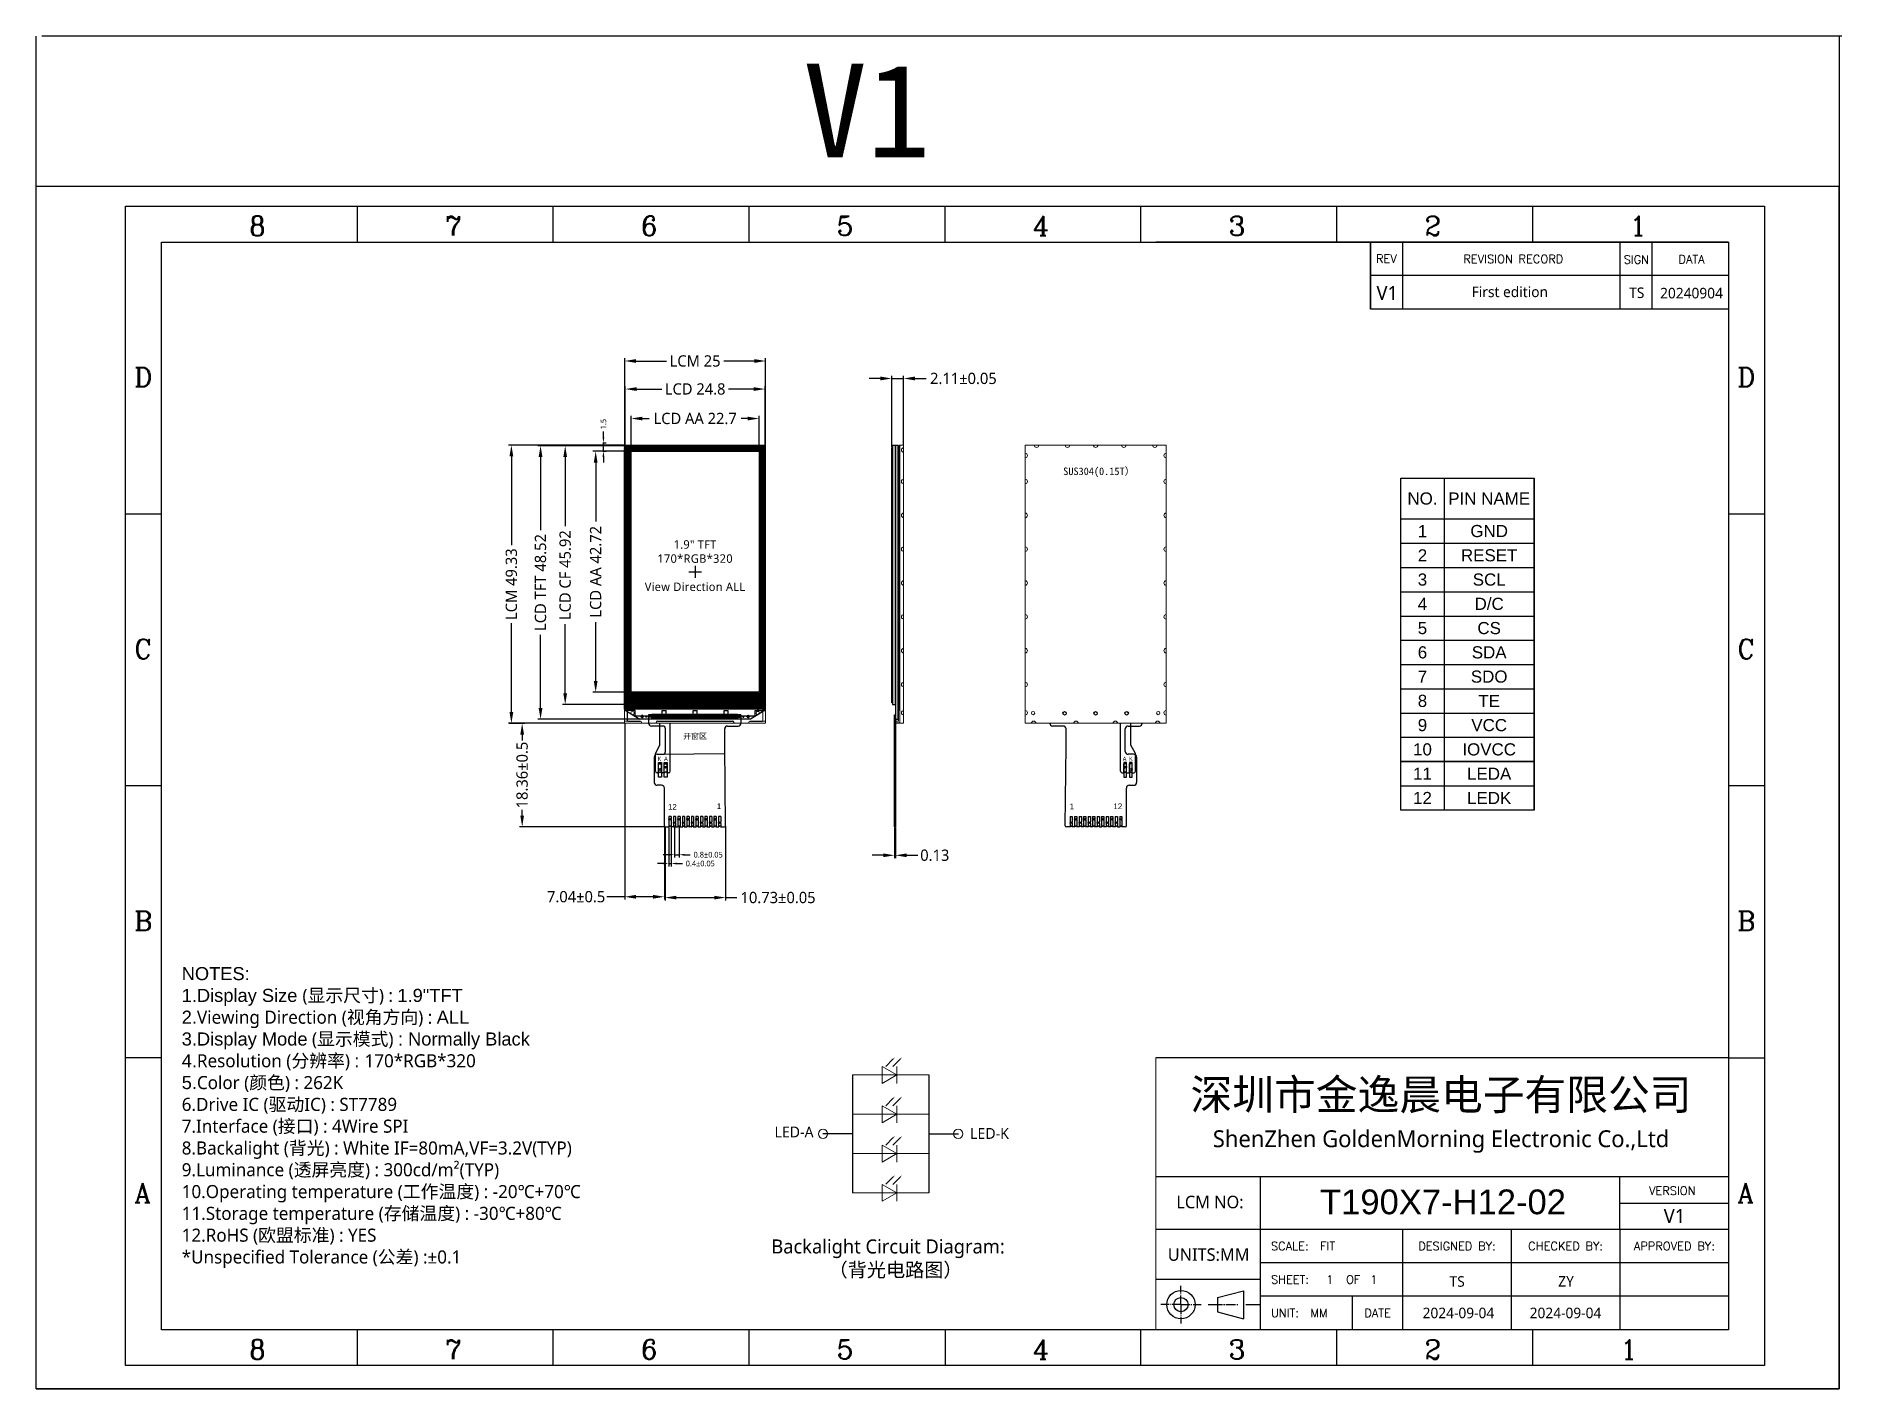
# Model space of a CAD drawing. Header units: millimetres. Extents: x 3277 to 3597, y 1666 to 1905.
import ezdxf
from ezdxf.enums import TextEntityAlignment as Align

# ---------------------------------------------------------------- set-up
doc = ezdxf.new("R2010")
doc.units = ezdxf.units.MM
for name, color, linetype in [('1-标准图框', 40, 'Continuous'), ('2-BL', 3, 'Continuous'), ('2-BL-FPC', 2, 'Continuous'), ('3-LCD', 4, 'Continuous'), ('3-LCD-FPC', 40, 'Continuous'), ('5-PIN文字', 7, 'Continuous'), ('6-标注', 7, 'Continuous')]:
    doc.layers.add(name, color=color, linetype=linetype)
doc.styles.add('PIN文字1', font='', dxfattribs={"height": 4})
doc.styles.add('ROMANC', font='romanc.shx', dxfattribs={"bigfont": 'gbcbig.shx'})
doc.styles.add('ROMANS', font='romans.shx', dxfattribs={"width": 0.8})
doc.styles.get("Standard").update_dxf_attribs({"font": 'arial.ttf'})
doc.styles.add('ZY样式1', font='')
doc.styles.add('宋体', font='')
doc.styles.add('普耐', font='simhei.ttf')
doc.styles.get('PIN文字1').set_extended_font_data('Microsoft YaHei')
doc.styles.get('ZY样式1').set_extended_font_data('Microsoft YaHei')
doc.styles.get('宋体').set_extended_font_data('Microsoft YaHei')
doc.dimstyles.new('ZY-G1-0.05', dxfattribs={"dimtxt": 1, "dimasz": 1, "dimexe": 0.5, "dimexo": 0.1, "dimgap": 0.5, "dimtad": 0, "dimdsep": 46, "dimtxsty": '宋体', "dimcen": 2, "dimclrd": 7, "dimclre": 7, "dimclrt": 7, "dimadec": 0, "dimazin": 2, "dimtol": 1, "dimtp": 0.05, "dimtm": 0.05, "dimtfac": 1, "dimtmove": 0, "dimatfit": 3, "dimfxl": 1, "dimtolj": 1, "dimarcsym": 0})
doc.dimstyles.new('ZY-G1-0.1默认', dxfattribs={"dimtxt": 1, "dimasz": 1, "dimexe": 0.5, "dimexo": 0.1, "dimgap": 0.5, "dimtad": 0, "dimdsep": 46, "dimtxsty": '宋体', "dimcen": 2, "dimclrd": 7, "dimclre": 7, "dimclrt": 7, "dimadec": 0, "dimazin": 2, "dimtp": 0.1, "dimtm": 0.1, "dimtfac": 1, "dimtmove": 0, "dimatfit": 3, "dimfxl": 1, "dimtolj": 1, "dimarcsym": 0})
doc.dimstyles.new('ZY-G2-0.05', dxfattribs={"dimtxt": 2, "dimasz": 2, "dimexe": 0.5, "dimexo": 0.1, "dimgap": 0.5, "dimtad": 0, "dimdsep": 46, "dimtxsty": '宋体', "dimcen": 2, "dimclrd": 7, "dimclre": 7, "dimclrt": 7, "dimadec": 0, "dimazin": 2, "dimtol": 1, "dimtp": 0.05, "dimtm": 0.05, "dimtfac": 1, "dimtmove": 0, "dimatfit": 3, "dimfxl": 1, "dimtolj": 1, "dimarcsym": 0})
doc.dimstyles.new('ZY-G2-0.1默认', dxfattribs={"dimtxt": 2, "dimasz": 2, "dimexe": 0.5, "dimexo": 0.1, "dimgap": 0.5, "dimtad": 0, "dimdsep": 46, "dimtxsty": '宋体', "dimcen": 2, "dimclrd": 7, "dimclre": 7, "dimclrt": 7, "dimadec": 0, "dimazin": 2, "dimtp": 0.1, "dimtm": 0.1, "dimtfac": 1, "dimtmove": 0, "dimatfit": 3, "dimfxl": 1, "dimtolj": 1, "dimarcsym": 0})
doc.dimstyles.new('ZY-G2-0.5', dxfattribs={"dimtxt": 2, "dimasz": 2, "dimexe": 0.5, "dimexo": 0.1, "dimgap": 0.1, "dimtad": 0, "dimdsep": 46, "dimtxsty": '宋体', "dimcen": 2, "dimclrd": 7, "dimclre": 7, "dimclrt": 7, "dimadec": 0, "dimazin": 2, "dimtol": 1, "dimtp": 0.5, "dimtm": 0.5, "dimtfac": 1, "dimtmove": 0, "dimatfit": 3, "dimfxl": 1, "dimtolj": 1, "dimarcsym": 0})

msp = doc.modelspace()

# ---------------------------------------------------------------- texts
at = {"attachment_point": 5}
for s, insert, char_height, width in [('NO.', (3522.781, 1823.364), 2.1508, 6.23478), ('PIN NAME', (3534.615, 1823.364), 2.1508, 14.56421), ('1', (3522.781, 1817.591), 2.151, 6.23478), ('GND', (3534.615, 1817.591), 2.1508, 14.56421), ('2', (3522.781, 1813.289), 2.151, 6.23478), ('RESET', (3534.615, 1813.289), 2.1508, 14.56421), ('3', (3522.781, 1808.988), 2.151, 6.23478), ('SCL', (3534.615, 1808.988), 2.1508, 14.56421), ('4', (3522.781, 1804.686), 2.151, 6.23478), ('D/C', (3534.615, 1804.686), 2.1508, 14.56421), ('5', (3522.781, 1800.385), 2.151, 6.23478), ('CS', (3534.615, 1800.385), 2.1508, 14.56421), ('6', (3522.781, 1796.083), 2.151, 6.23478), ('SDA', (3534.615, 1796.083), 2.1508, 14.56421), ('7', (3522.781, 1791.782), 2.151, 6.23478), ('SDO', (3534.615, 1791.782), 2.1508, 14.56421), ('8', (3522.781, 1787.48), 2.151, 6.23478), ('TE', (3534.615, 1787.48), 2.1508, 14.56421), ('9', (3522.781, 1783.179), 2.151, 6.23478), ('VCC', (3534.615, 1783.179), 2.1508, 14.56421), ('10', (3522.781, 1778.877), 2.1508, 6.23478), ('IOVCC', (3534.615, 1778.877), 2.1508, 14.56421), ('11', (3522.781, 1774.576), 2.1508, 6.23478), ('LEDA', (3534.615, 1774.576), 2.1508, 14.56421), ('12', (3522.781, 1770.274), 2.1508, 6.23478), ('LEDK', (3534.615, 1770.274), 2.1508, 14.56421)]:
    msp.add_mtext(s, dxfattribs=dict(at, insert=insert, char_height=char_height, width=width))
at = {"color": 40, "insert": (3391.656, 1781.736), "char_height": 1, "attachment_point": 1, "style": 'PIN文字1'}
msp.add_mtext_dynamic_manual_height_columns('开窗区', width=4.91973, gutter_width=20, heights=[0], dxfattribs=at)
at = {"layer": '1-标准图框', "color": 7, "style": 'ROMANC'}
for s, p in [('8', (3314.664, 1869.978)), ('7', (3349.411, 1869.978)), ('6', (3384.158, 1869.978)), ('5', (3418.905, 1869.978)), ('4', (3453.651, 1869.978)), ('3', (3488.398, 1869.978)), ('2', (3523.145, 1869.978)), ('1', (3559.556, 1869.978)), ('D', (3294.27, 1843.171)), ('D', (3578.607, 1843.169)), ('C', (3294.27, 1794.966)), ('C', (3578.607, 1794.964)), ('B', (3294.27, 1746.761)), ('B', (3578.607, 1746.759)), ('A', (3294.27, 1698.556)), ('A', (3578.607, 1698.556)), ('8', (3314.664, 1670.796)), ('7', (3349.411, 1670.796)), ('6', (3384.158, 1670.796)), ('5', (3418.905, 1670.796)), ('4', (3453.651, 1670.796)), ('3', (3488.398, 1670.796)), ('2', (3523.145, 1670.796)), ('1', (3557.892, 1670.796))]:
    msp.add_text(s, height=3.426, dxfattribs=at).set_placement(p)
at = {"layer": '1-标准图框', "color": 7, "lineweight": -3, "style": 'ROMANS'}
for s, height, p in [('REV', 1.483, (3516.389, 1865.884)), ('REVISION RECORD', 1.48296, (3538.898, 1865.839)), ('SIGN', 1.483, (3560.723, 1865.745)), ('DATA', 1.483, (3570.513, 1865.796)), ('DESIGNED BY:', 1.48296, (3528.896, 1690.826)), ('CHECKED BY:', 1.48296, (3548.174, 1690.826)), ('APPROVED BY:', 1.48296, (3567.453, 1690.826)), ('OF', 1.483, (3510.483, 1684.894)), ('DATE', 1.483, (3514.808, 1678.962))]:
    msp.add_text(s, height=height, dxfattribs=at).set_placement(p, align=Align.MIDDLE_CENTER)
for s, height, p in [('VERSION', 1.483, (3562.959, 1700.646)), ('SCALE:  FIT', 1.48296, (3495.906, 1690.826)), ('SHEET:', 1.483, (3495.906, 1684.894)), ('UNIT:  MM', 1.483, (3495.906, 1678.962))]:
    msp.add_text(s, height=height, dxfattribs=at).set_placement(p, align=Align.MIDDLE_LEFT)
at = {"layer": '1-标准图框', "color": 7}
for s, insert, char_height, width, attachment_point, style in [('V1', (3514.632, 1861.066), 2.4917, 10.6358, 1, 'PIN文字1'), ('{\\fArial|b0|i0|c0|p34;\\C0;NOTES:\\P1.Display\\fArial|b0|i0|c134|p34; \\fArial|b0|i0|c0|p34;Size \\fMicrosoft YaHei|b0|i0|c134|p34;(显示尺寸) : \\fArial|b0|i0|c0|p34;1.9"TFT\\P2.\\fMicrosoft YaHei|b0|i0|c134|p34;Viewing Direction (视角方向) : \\fArial|b0|i0|c0|p34;\\C7;ALL\\P3.Display Mode\\fMicrosoft YaHei|b0|i0|c134|p34;\\C0; (显示模式) \\fArial|b0|i0|c0|p34;\\C7;: \\C0;Normally\\fArial|b0|i0|c134|p34; \\fArial|b0|i0|c0|p34;Black\\C7;\\P4.\\fMicrosoft YaHei|b0|i0|c134|p34;\\C0;Resolution (分辨率) \\fArial|b0|i0|c0|p34;\\C7;: \\fMicrosoft YaHei|b0|i0|c134|p34;\\C0;170*RGB*320\\P\\fArial|b0|i0|c0|p34;\\C7;5.\\fMicrosoft YaHei|b0|i0|c134|p34;\\C0;Color (颜色) : 262K\\P6.Drive IC (驱动IC) : ST7789\\P7.Interface (接口) : 4Wire SPI\\P\\f@Microsoft YaHei|b0|i0|c134|p34;8.Backalight\\fMicrosoft YaHei|b0|i0|c134|p34; (背光) : White IF=80mA,VF=3.2V(TYP)\\P9.Luminance (透屏亮度) : 300cd/m²(TYP)\\P10.Operating temperature (工作温度) : -20℃+70℃\\P11.Storage temperature (存储温度) : -30℃+80℃\\P12.RoHS (欧盟标准) : YES\\P*Unspecified Tolerance (公差) :%%P0.1}', (3302.701, 1740.296), 2.318314, 97.68232, 1, 'ZY样式1'), ('\\pt184.7;深圳市金逸晨电子有限公司\\P{\\H0.5508x;ShenZhen GoldenMorning Electronic Co.,Ltd}', (3526.074, 1713.879), 5.42823, 98.87139, 5, '宋体'), ('LCM NO:', (3479.12, 1699.746), 2.218, 17.10215, 1, '宋体'), ('V1', (3565.584, 1697.392), 2.4917, 10.6358, 1, 'PIN文字1'), ('{\\C0;Backalight Circuit Diagram:\\P\\pxqc;（背光电路图）}', (3407.29, 1692.001), 2.48755, 44.05856, 1, 'ZY样式1'), ('UNITS:MM', (3477.606, 1690.433), 2.218, 17.10215, 1, '宋体')]:
    msp.add_mtext(s, dxfattribs=dict(at, insert=insert, char_height=char_height, width=width, attachment_point=attachment_point, style=style))
at = {"layer": '1-标准图框', "color": 4, "attachment_point": 5, "style": 'PIN文字1'}
for s, insert, char_height, width in [('{\\C7;First edition}', (3538.278, 1859.999), 1.86877, 17.84278), ('{\\C7;TS}', (3560.799, 1859.837), 1.8688, 3.24083), ('{\\C7;20240904}', (3570.501, 1859.775), 1.86877, 17.84278), ('{\\C7;TS}', (3528.94, 1684.533), 1.8688, 17.84278), ('{\\C7;ZY}', (3548.255, 1684.58), 1.8688, 17.84278), ('{\\C7;2024-09-04}', (3529.157, 1678.956), 1.86877, 17.84278), ('{\\C7;2024-09-04}', (3548.149, 1678.956), 1.86877, 17.84278)]:
    msp.add_mtext(s, dxfattribs=dict(at, insert=insert, char_height=char_height, width=width))
at = {"layer": '1-标准图框', "color": 4, "insert": (3526.423, 1698.63), "char_height": 5.44099, "width": 96.53284, "attachment_point": 5, "line_spacing_factor": 0.7, "style": 'PIN文字1'}
msp.add_mtext('{\\fArial|b0|i0|c0|p34;\\H0.80664x;\\C7;T190X7-H12-02}', dxfattribs=at)
at = {"layer": '1-标准图框', "color": 7, "lineweight": -3, "style": 'ROMANS'}
for p in [(3506.358, 1684.894), (3514.163, 1684.894)]:
    msp.add_attdef('1', text='1', height=1.483, dxfattribs=at).set_placement(p, align=Align.MIDDLE)
at = {"layer": '2-BL', "color": 4, "lineweight": 13, "ltscale": 5, "style": '普耐'}
msp.add_text('SUS304(0.15T）', height=1.33378, dxfattribs=at).set_placement((3459.06, 1827.528))
at = {"layer": '2-BL', "color": 7, "style": '宋体'}
for s, p in [('LED-A', (3407.846, 1710.089)), ('LED-K', (3442.539, 1709.832))]:
    msp.add_text(s, height=1.9206, dxfattribs=at).set_placement(p)
at = {"layer": '2-BL-FPC', "color": 7, "style": '宋体'}
for s, p in [('K', (3387.111, 1776.85)), ('A', (3388.265, 1776.854)), ('A', (3469.616, 1776.854)), ('K', (3470.741, 1776.85))]:
    msp.add_text(s, height=0.75, dxfattribs=at).set_placement(p)
at = {"layer": '3-LCD', "color": 1, "insert": (3393.766, 1811.462), "char_height": 1.5, "width": 32.74388, "attachment_point": 5}
msp.add_mtext('{\\f@Microsoft YaHei|b0|i0|c0|p34;\\T1.05;\\C7;1.\\f@Microsoft YaHei|b0|i0|c134|p34;9" \\f@Microsoft YaHei|b0|i0|c0|p34;TFT\\P\\f@Microsoft YaHei|b0|i0|c134|p34;170\\f@Microsoft YaHei|b0|i0|c0|p34;*RGB*\\f@Microsoft YaHei|b0|i0|c134|p34;320\\P\\PView Direction ALL}', dxfattribs=at)
at = {"layer": '3-LCD-FPC', "color": 40, "char_height": 1, "style": 'PIN文字1'}
for s, insert, width, attachment_point in [('\\pxt4;{\\fArial|b0|i0|c0|p34;\\C7;12}', (3388.953, 1769.195), 4.04065, 1), ('{\\fArial|b0|i0|c0|p34;\\C7;1}', (3398.394, 1769.306), 2.44953, 3), ('{\\fArial|b0|i0|c0|p34;\\C7;1}', (3460.185, 1769.27), 2.44953, 1), ('\\pxt4;{\\fArial|b0|i0|c0|p34;\\C7;12}', (3469.528, 1769.3), 4.04065, 3)]:
    msp.add_mtext(s, dxfattribs=dict(at, insert=insert, width=width, attachment_point=attachment_point))
at = {"layer": '5-PIN文字', "insert": (3412.956, 1900.442), "char_height": 16.59184, "attachment_point": 1}
msp.add_mtext_dynamic_manual_height_columns('{\\fSimSun|b0|i0|c134|p2;V1}', width=164.31959, gutter_width=82.959, heights=[0], dxfattribs=at)

# ---------------------------------------------------------------- blocks, each defined once
blk = doc.blocks.new('*D344')
at = {"layer": '6-标注', "color": 7, "lineweight": -2, "transparency": 16777216}
for p, q in [((3381.27, 1832.94), (3381.27, 1848.25)), ((3406.27, 1832.94), (3406.27, 1848.25)), ((3383.27, 1847.75), (3388.69, 1847.75)), ((3404.27, 1847.75), (3398.84, 1847.75))]:
    blk.add_line(p, q, dxfattribs=at)
at = {"layer": '6-标注', "color": 7, "transparency": 16777216}
for points in [[(3383.27, 1848.09), (3383.27, 1847.42), (3381.27, 1847.75)], [(3404.27, 1848.09), (3404.27, 1847.42), (3406.27, 1847.75)]]:
    blk.add_solid(points, dxfattribs=at)
at = {"layer": 'Defpoints', "color": 0, "transparency": 16777216}
for p in [(3406.27, 1847.75), (3381.27, 1832.84), (3406.27, 1832.84)]:
    blk.add_point(p, dxfattribs=at)
at = {"layer": '6-标注', "color": 7, "transparency": 16777216, "insert": (3393.76, 1847.75), "char_height": 2, "attachment_point": 5, "style": '宋体'}
blk.add_mtext('\\A1;LCM 25', dxfattribs=at)
blk = doc.blocks.new('*D351')
at = {"layer": '6-标注', "color": 7, "lineweight": -2, "transparency": 16777216}
for p, q in [((3381.37, 1832.84), (3381.37, 1843.28)), ((3383.37, 1842.78), (3387.85, 1842.78)), ((3404.17, 1842.78), (3399.68, 1842.78)), ((3406.17, 1832.84), (3406.17, 1843.28))]:
    blk.add_line(p, q, dxfattribs=at)
at = {"layer": '6-标注', "color": 7, "transparency": 16777216}
for points in [[(3383.37, 1843.11), (3383.37, 1842.45), (3381.37, 1842.78)], [(3404.17, 1843.11), (3404.17, 1842.45), (3406.17, 1842.78)]]:
    blk.add_solid(points, dxfattribs=at)
at = {"layer": 'Defpoints', "color": 0, "transparency": 16777216}
for p in [(3406.17, 1842.78), (3381.37, 1832.74), (3406.17, 1832.74)]:
    blk.add_point(p, dxfattribs=at)
at = {"layer": '6-标注', "color": 7, "transparency": 16777216, "insert": (3393.77, 1842.78), "char_height": 2, "attachment_point": 5, "style": '宋体'}
blk.add_mtext('\\A1;LCD 24.8', dxfattribs=at)
blk = doc.blocks.new('*D352')
at = {"layer": '6-标注', "color": 7, "lineweight": -2, "transparency": 16777216}
for p, q in [((3382.42, 1831.84), (3382.42, 1838.05)), ((3384.42, 1837.55), (3385.61, 1837.55)), ((3403.11, 1837.55), (3401.93, 1837.55)), ((3405.11, 1831.84), (3405.11, 1838.05))]:
    blk.add_line(p, q, dxfattribs=at)
at = {"layer": '6-标注', "color": 7, "transparency": 16777216}
for points in [[(3384.42, 1837.88), (3384.42, 1837.22), (3382.42, 1837.55)], [(3403.11, 1837.88), (3403.11, 1837.22), (3405.11, 1837.55)]]:
    blk.add_solid(points, dxfattribs=at)
at = {"layer": 'Defpoints', "color": 0, "transparency": 16777216}
for p in [(3405.11, 1837.55), (3382.42, 1831.74), (3405.11, 1831.74)]:
    blk.add_point(p, dxfattribs=at)
at = {"layer": '6-标注', "color": 7, "transparency": 16777216, "insert": (3393.77, 1837.55), "char_height": 2, "attachment_point": 5, "style": '宋体'}
blk.add_mtext('\\A1;LCD AA 22.7', dxfattribs=at)
blk = doc.blocks.new('*D345')
at = {"layer": '6-标注', "color": 7, "lineweight": -2, "transparency": 16777216}
for p, q in [((3381.17, 1832.84), (3360.68, 1832.84)), ((3361.18, 1830.84), (3361.18, 1815.12)), ((3361.18, 1785.52), (3361.18, 1801.24)), ((3381.17, 1783.52), (3360.68, 1783.52))]:
    blk.add_line(p, q, dxfattribs=at)
at = {"layer": '6-标注', "color": 7, "transparency": 16777216}
for points in [[(3360.84, 1830.84), (3361.51, 1830.84), (3361.18, 1832.84)], [(3360.84, 1785.52), (3361.51, 1785.52), (3361.18, 1783.52)]]:
    blk.add_solid(points, dxfattribs=at)
at = {"layer": 'Defpoints', "color": 0, "transparency": 16777216}
for p in [(3381.27, 1832.84), (3361.18, 1783.52), (3381.27, 1783.52)]:
    blk.add_point(p, dxfattribs=at)
at = {"layer": '6-标注', "color": 7, "transparency": 16777216, "insert": (3361.18, 1808.18), "char_height": 2, "attachment_point": 5, "rotation": 90, "style": '宋体'}
blk.add_mtext('\\A1;LCM 49.33', dxfattribs=at)
blk = doc.blocks.new('*D353')
at = {"layer": '6-标注', "color": 7, "lineweight": -2, "transparency": 16777216}
for p, q in [((3381.27, 1832.74), (3365.85, 1832.74)), ((3366.35, 1830.74), (3366.35, 1817.77)), ((3366.35, 1786.22), (3366.35, 1799.19)), ((3383.87, 1784.22), (3365.85, 1784.22))]:
    blk.add_line(p, q, dxfattribs=at)
at = {"layer": '6-标注', "color": 7, "transparency": 16777216}
for points in [[(3366.01, 1830.74), (3366.68, 1830.74), (3366.35, 1832.74)], [(3366.01, 1786.22), (3366.68, 1786.22), (3366.35, 1784.22)]]:
    blk.add_solid(points, dxfattribs=at)
at = {"layer": 'Defpoints', "color": 0, "transparency": 16777216}
for p in [(3381.37, 1832.74), (3366.35, 1784.22), (3383.97, 1784.22)]:
    blk.add_point(p, dxfattribs=at)
at = {"layer": '6-标注', "color": 7, "transparency": 16777216, "insert": (3366.35, 1808.48), "char_height": 2, "attachment_point": 5, "rotation": 90, "style": '宋体'}
blk.add_mtext('\\A1;LCD TFT 48.52', dxfattribs=at)
blk = doc.blocks.new('*D354')
at = {"layer": '6-标注', "color": 7, "lineweight": -2, "transparency": 16777216}
for p, q in [((3382.32, 1831.74), (3375.63, 1831.74)), ((3376.13, 1829.74), (3376.13, 1819.32)), ((3376.13, 1791.02), (3376.13, 1801.45)), ((3382.32, 1789.02), (3375.63, 1789.02))]:
    blk.add_line(p, q, dxfattribs=at)
at = {"layer": '6-标注', "color": 7, "transparency": 16777216}
for points in [[(3375.79, 1829.74), (3376.46, 1829.74), (3376.13, 1831.74)], [(3375.79, 1791.02), (3376.46, 1791.02), (3376.13, 1789.02)]]:
    blk.add_solid(points, dxfattribs=at)
at = {"layer": 'Defpoints', "color": 0, "transparency": 16777216}
for p in [(3382.42, 1831.74), (3376.13, 1789.02), (3382.42, 1789.02)]:
    blk.add_point(p, dxfattribs=at)
at = {"layer": '6-标注', "color": 7, "transparency": 16777216, "insert": (3376.13, 1810.38), "char_height": 2, "attachment_point": 5, "rotation": 90, "style": '宋体'}
blk.add_mtext('\\A1;LCD AA 42.72', dxfattribs=at)
blk = doc.blocks.new('*D355')
at = {"layer": '6-标注', "color": 7, "lineweight": -2, "transparency": 16777216}
for p, q in [((3381.27, 1832.74), (3370.22, 1832.74)), ((3370.72, 1830.74), (3370.72, 1818.44)), ((3370.72, 1788.82), (3370.72, 1801.12)), ((3381.27, 1786.82), (3370.22, 1786.82))]:
    blk.add_line(p, q, dxfattribs=at)
at = {"layer": '6-标注', "color": 7, "transparency": 16777216}
for points in [[(3370.39, 1830.74), (3371.05, 1830.74), (3370.72, 1832.74)], [(3370.39, 1788.82), (3371.05, 1788.82), (3370.72, 1786.82)]]:
    blk.add_solid(points, dxfattribs=at)
at = {"layer": 'Defpoints', "color": 0, "transparency": 16777216}
for p in [(3370.72, 1832.74), (3381.37, 1832.74), (3381.37, 1786.82)]:
    blk.add_point(p, dxfattribs=at)
at = {"layer": '6-标注', "color": 7, "transparency": 16777216, "insert": (3370.72, 1809.78), "char_height": 2, "attachment_point": 5, "rotation": 90, "style": '宋体'}
blk.add_mtext('\\A1;LCD CF 45.92', dxfattribs=at)
blk = doc.blocks.new('*D356')
at = {"layer": '6-标注', "color": 7, "lineweight": -2, "transparency": 16777216}
for p, q in [((3429.16, 1765.06), (3429.16, 1759.61)), ((3429.29, 1765.06), (3429.29, 1759.61)), ((3427.16, 1760.11), (3425.16, 1760.11)), ((3429.16, 1760.11), (3429.29, 1760.11)), ((3431.29, 1760.11), (3433.29, 1760.11))]:
    blk.add_line(p, q, dxfattribs=at)
at = {"layer": '6-标注', "color": 7, "transparency": 16777216}
for points in [[(3427.16, 1760.44), (3427.16, 1759.78), (3429.16, 1760.11)], [(3431.29, 1760.44), (3431.29, 1759.78), (3429.29, 1760.11)]]:
    blk.add_solid(points, dxfattribs=at)
at = {"layer": 'Defpoints', "color": 0, "transparency": 16777216}
for p in [(3429.16, 1765.16), (3429.29, 1765.16), (3429.29, 1760.11)]:
    blk.add_point(p, dxfattribs=at)
at = {"layer": '6-标注', "color": 7, "transparency": 16777216, "insert": (3436.28, 1760.11), "char_height": 2, "attachment_point": 5, "style": '宋体'}
blk.add_mtext('\\A1;0.13', dxfattribs=at)
blk = doc.blocks.new('*D357')
at = {"layer": '6-标注', "color": 7, "lineweight": -2, "transparency": 16777216}
for p, q in [((3428.64, 1832.54), (3428.64, 1845.15)), ((3430.75, 1832.84), (3430.75, 1845.15)), ((3426.64, 1844.65), (3424.64, 1844.65)), ((3428.64, 1844.65), (3430.75, 1844.65)), ((3432.75, 1844.65), (3434.75, 1844.65))]:
    blk.add_line(p, q, dxfattribs=at)
at = {"layer": '6-标注', "color": 7, "transparency": 16777216}
for points in [[(3426.64, 1844.99), (3426.64, 1844.32), (3428.64, 1844.65)], [(3432.75, 1844.99), (3432.75, 1844.32), (3430.75, 1844.65)]]:
    blk.add_solid(points, dxfattribs=at)
at = {"layer": 'Defpoints', "color": 0, "transparency": 16777216}
for p in [(3430.75, 1844.65), (3428.64, 1832.44), (3430.75, 1832.74)]:
    blk.add_point(p, dxfattribs=at)
at = {"layer": '6-标注', "color": 7, "transparency": 16777216, "insert": (3441.35, 1844.65), "char_height": 2, "attachment_point": 5, "style": '宋体'}
blk.add_mtext('\\A1;2.11±0.05', dxfattribs=at)
blk = doc.blocks.new('*D346')
at = {"layer": '6-标注', "color": 7, "lineweight": -2, "transparency": 16777216}
for p, q in [((3377.42, 1833.24), (3378, 1833.24)), ((3377.5, 1834.24), (3377.5, 1835.24)), ((3377.5, 1831.74), (3377.5, 1833.24)), ((3377.42, 1831.74), (3378, 1831.74)), ((3377.5, 1830.74), (3377.5, 1829.74))]:
    blk.add_line(p, q, dxfattribs=at)
at = {"layer": '6-标注', "color": 7, "transparency": 16777216}
for points in [[(3377.33, 1834.24), (3377.67, 1834.24), (3377.5, 1833.24)], [(3377.33, 1830.74), (3377.67, 1830.74), (3377.5, 1831.74)]]:
    blk.add_solid(points, dxfattribs=at)
at = {"layer": 'Defpoints', "color": 0, "transparency": 16777216}
for p in [(3377.32, 1833.24), (3377.5, 1833.24), (3377.32, 1831.74)]:
    blk.add_point(p, dxfattribs=at)
at = {"layer": '6-标注', "color": 7, "transparency": 16777216, "insert": (3377.5, 1836.56), "char_height": 1, "attachment_point": 5, "rotation": 90, "style": '宋体'}
blk.add_mtext('\\A1;1.5', dxfattribs=at)
blk = doc.blocks.new('*D347')
at = {"layer": '6-标注', "color": 7, "lineweight": -2, "transparency": 16777216}
for p, q in [((3389.11, 1765.06), (3389.11, 1758.15)), ((3389.51, 1765.06), (3389.51, 1758.15)), ((3388.11, 1758.65), (3387.11, 1758.65)), ((3389.11, 1758.65), (3389.51, 1758.65)), ((3390.51, 1758.65), (3391.51, 1758.65))]:
    blk.add_line(p, q, dxfattribs=at)
at = {"layer": '6-标注', "color": 7, "transparency": 16777216}
for points in [[(3388.11, 1758.82), (3388.11, 1758.49), (3389.11, 1758.65)], [(3390.51, 1758.82), (3390.51, 1758.49), (3389.51, 1758.65)]]:
    blk.add_solid(points, dxfattribs=at)
at = {"layer": 'Defpoints', "color": 0, "transparency": 16777216}
for p in [(3389.11, 1765.16), (3389.51, 1765.16), (3389.51, 1758.65)]:
    blk.add_point(p, dxfattribs=at)
at = {"layer": '6-标注', "color": 7, "transparency": 16777216, "insert": (3394.68, 1758.65), "char_height": 1, "attachment_point": 5, "style": '宋体'}
blk.add_mtext('\\A1;0.4±0.05', dxfattribs=at)
blk = doc.blocks.new('*D348')
at = {"layer": '6-标注', "color": 7, "lineweight": -2, "transparency": 16777216}
for p, q in [((3390.11, 1765.2), (3390.11, 1759.71)), ((3390.91, 1765.2), (3390.91, 1759.71)), ((3389.11, 1760.21), (3388.11, 1760.21)), ((3390.11, 1760.21), (3390.91, 1760.21)), ((3391.91, 1760.21), (3392.91, 1760.21))]:
    blk.add_line(p, q, dxfattribs=at)
at = {"layer": '6-标注', "color": 7, "transparency": 16777216}
for points in [[(3389.11, 1760.37), (3389.11, 1760.04), (3390.11, 1760.21)], [(3391.91, 1760.37), (3391.91, 1760.04), (3390.91, 1760.21)]]:
    blk.add_solid(points, dxfattribs=at)
at = {"layer": 'Defpoints', "color": 0, "transparency": 16777216}
for p in [(3390.11, 1765.3), (3390.91, 1765.3), (3390.91, 1760.21)]:
    blk.add_point(p, dxfattribs=at)
at = {"layer": '6-标注', "color": 7, "transparency": 16777216, "insert": (3396.08, 1760.21), "char_height": 1, "attachment_point": 5, "style": '宋体'}
blk.add_mtext('\\A1;0.8±0.05', dxfattribs=at)
blk = doc.blocks.new('*D349')
at = {"color": 7, "lineweight": -2, "transparency": 16777216}
for p, q in [((3388.44, 1765.07), (3388.44, 1752.11)), ((3399.16, 1765.26), (3399.16, 1752.11)), ((3390.44, 1752.61), (3397.16, 1752.61)), ((3399.16, 1752.61), (3401.16, 1752.61))]:
    blk.add_line(p, q, dxfattribs=at)
at = {"color": 7, "transparency": 16777216}
for points in [[(3390.44, 1752.94), (3390.44, 1752.28), (3388.44, 1752.61)], [(3397.16, 1752.94), (3397.16, 1752.28), (3399.16, 1752.61)]]:
    blk.add_solid(points, dxfattribs=at)
at = {"layer": 'Defpoints', "color": 0, "transparency": 16777216}
for p in [(3388.44, 1765.17), (3399.16, 1765.36), (3399.16, 1752.61)]:
    blk.add_point(p, dxfattribs=at)
at = {"color": 7, "transparency": 16777216, "insert": (3408.48, 1752.61), "char_height": 2, "attachment_point": 5, "style": '宋体'}
blk.add_mtext('\\A1;10.73±0.05', dxfattribs=at)
blk = doc.blocks.new('*D343')
at = {"color": 7, "lineweight": -2, "transparency": 16777216}
for p, q in [((3381.27, 1783.42), (3381.27, 1752.26)), ((3388.31, 1765.25), (3388.31, 1752.26)), ((3381.27, 1752.76), (3378.09, 1752.76)), ((3386.31, 1752.76), (3383.27, 1752.76))]:
    blk.add_line(p, q, dxfattribs=at)
at = {"color": 7, "transparency": 16777216}
for points in [[(3383.27, 1753.09), (3383.27, 1752.42), (3381.27, 1752.76)], [(3386.31, 1753.09), (3386.31, 1752.42), (3388.31, 1752.76)]]:
    blk.add_solid(points, dxfattribs=at)
at = {"layer": 'Defpoints', "color": 0, "transparency": 16777216}
for p in [(3381.27, 1783.52), (3388.31, 1765.35), (3388.31, 1752.76)]:
    blk.add_point(p, dxfattribs=at)
at = {"color": 7, "transparency": 16777216, "insert": (3372.66, 1752.76), "char_height": 2, "attachment_point": 5, "style": '宋体'}
blk.add_mtext('\\A1;7.04±0.5', dxfattribs=at)
blk = doc.blocks.new('*D350')
at = {"color": 7, "lineweight": -2, "transparency": 16777216}
for p, q in [((3360.78, 1783.52), (3363.59, 1783.52)), ((3363.09, 1781.52), (3363.09, 1780.48)), ((3363.09, 1767.16), (3363.09, 1768.2)), ((3388.41, 1765.16), (3362.59, 1765.16))]:
    blk.add_line(p, q, dxfattribs=at)
at = {"color": 7, "transparency": 16777216}
for points in [[(3362.76, 1781.52), (3363.42, 1781.52), (3363.09, 1783.52)], [(3362.76, 1767.16), (3363.42, 1767.16), (3363.09, 1765.16)]]:
    blk.add_solid(points, dxfattribs=at)
at = {"layer": 'Defpoints', "color": 0, "transparency": 16777216}
for p in [(3360.68, 1783.52), (3363.09, 1783.52), (3388.51, 1765.16)]:
    blk.add_point(p, dxfattribs=at)
at = {"color": 7, "transparency": 16777216, "insert": (3363.09, 1774.34), "char_height": 2, "attachment_point": 5, "rotation": 90, "style": '宋体'}
blk.add_mtext('\\A1;18.36±0.5', dxfattribs=at)

# ---------------------------------------------------------------- dimensions: what is measured, and where the dimension line sits
at = {"color": 40}
dim = msp.add_linear_dim(base=(3363.089108772, 1783.516544154), p1=(3388.505643083, 1765.161544154), p2=(3360.675927427, 1783.516544154), angle=90, dimstyle='ZY-G2-0.5', dxfattribs=at)
dim.commit()
dim.dimension.update_dxf_attribs({"geometry": '*D350', "text_midpoint": (3363.089108772, 1774.339044154)})
dim = msp.add_linear_dim(base=(3388.306, 1752.758), p1=(3381.266, 1783.517), p2=(3388.306, 1765.349), dimstyle='ZY-G2-0.5', dxfattribs=at)
dim.commit()
dim.dimension.update_dxf_attribs({"geometry": '*D343', "text_midpoint": (3372.663, 1752.758), "dimtype": 160})
dim = msp.add_linear_dim(base=(3399.164, 1752.608), p1=(3388.438, 1765.173), p2=(3399.164, 1765.362), dimstyle='ZY-G2-0.05', override={"dimtfillclr": 3}, dxfattribs=at)
dim.commit()
dim.dimension.update_dxf_attribs({"geometry": '*D349', "text_midpoint": (3408.477, 1752.608)})
at = {"layer": '6-标注', "color": 40}
for base, p1, p2, text, picture, middle in [((3406.266, 1847.755), (3381.266, 1832.842), (3406.266, 1832.842), 'LCM <>', '*D344', (3393.764, 1847.755)), ((3406.166, 1842.779), (3381.366, 1832.742), (3406.166, 1832.742), 'LCD <>', '*D351', (3393.766, 1842.779)), ((3405.113143083, 1837.551577376), (3382.418143083, 1831.741544154), (3405.113143083, 1831.741544154), 'LCD AA <>', '*D352', (3393.765643083, 1837.551577376))]:
    dim = msp.add_linear_dim(base=base, p1=p1, p2=p2, text=text, dimstyle='ZY-G2-0.1默认', dxfattribs=at)
    dim.commit()
    dim.dimension.update_dxf_attribs({"geometry": picture, "text_midpoint": middle, "dimtype": 160})
dim = msp.add_linear_dim(base=(3430.749, 1844.653), p1=(3428.639, 1832.442), p2=(3430.749, 1832.742), dimstyle='ZY-G2-0.05', override={"dimtfillclr": 3}, dxfattribs=at)
dim.commit()
dim.dimension.update_dxf_attribs({"geometry": '*D357', "text_midpoint": (3441.347, 1844.653)})
dim = msp.add_linear_dim(base=(3377.499831803, 1833.236544154), p1=(3377.318464481, 1831.741544154), p2=(3377.318464481, 1833.236544154), angle=90, dimstyle='ZY-G1-0.1默认', dxfattribs=at)
dim.commit()
dim.dimension.update_dxf_attribs({"geometry": '*D346', "text_midpoint": (3377.499831803, 1836.555136794)})
for base, p1, p2, text, picture, middle in [((3361.175927427, 1783.516544154), (3381.265643083, 1832.841544154), (3381.265643083, 1783.516544154), 'LCM <>', '*D345', (3361.175927427, 1808.179044154)), ((3366.348, 1784.222), (3381.366, 1832.742), (3383.966, 1784.222), 'LCD TFT <>', '*D353', (3366.348, 1808.482)), ((3370.72, 1832.742), (3381.366, 1786.822), (3381.366, 1832.742), 'LCD CF <>', '*D355', (3370.72, 1809.782)), ((3376.128, 1789.022), (3382.418, 1831.742), (3382.418, 1789.022), 'LCD AA <>', '*D354', (3376.128, 1810.382))]:
    dim = msp.add_linear_dim(base=base, p1=p1, p2=p2, angle=90, text=text, dimstyle='ZY-G2-0.1默认', dxfattribs=at)
    dim.commit()
    dim.dimension.update_dxf_attribs({"geometry": picture, "text_midpoint": middle})
for base, p1, p2, dimstyle, picture, middle in [((3389.506, 1758.655), (3389.106, 1765.162), (3389.506, 1765.162), 'ZY-G1-0.05', '*D347', (3394.676, 1758.655)), ((3390.906, 1760.208), (3390.106, 1765.303), (3390.906, 1765.303), 'ZY-G1-0.05', '*D348', (3396.076, 1760.208)), ((3429.289, 1760.11), (3429.159, 1765.162), (3429.289, 1765.162), 'ZY-G2-0.1默认', '*D356', (3436.277, 1760.11))]:
    dim = msp.add_linear_dim(base=base, p1=p1, p2=p2, dimstyle=dimstyle, dxfattribs=at)
    dim.commit()
    dim.dimension.update_dxf_attribs({"geometry": picture, "text_midpoint": middle})

# ---------------------------------------------------------------- hatches: boundary and pattern name
at = {"layer": '2-BL'}
h = msp.add_hatch(dxfattribs=at)
h.set_pattern_fill('ANSI31', color=52, scale=0.008, angle=18)
h.set_pattern_definition([(63, (3280.086573, 1020.59062), (-0.0226315657, 0.0115313587), [])])
h.paths.add_polyline_path([(3406.266, 1832.842), (3381.266, 1832.842), (3381.266, 1786.022), (3406.266, 1786.022)])
h.paths.add_polyline_path([(3382.168, 1788.772), (3382.168, 1831.992), (3405.363, 1831.992), (3405.363, 1788.772)], flags=16)
for points in [[(3381.768, 1786.572), (3381.266, 1786.572), (3381.266, 1785.772), (3381.768, 1785.772)], [(3405.763, 1785.772), (3406.266, 1785.772), (3406.266, 1786.572), (3405.763, 1786.572)]]:
    msp.add_hatch(color=256, dxfattribs=at).paths.add_polyline_path(points)

# ---------------------------------------------------------------- linework, layer by layer
for p, q in [((3518.947, 1819.742), (3542.614, 1819.742)), ((3518.947, 1815.44), (3542.614, 1815.44)), ((3518.947, 1811.139), (3542.614, 1811.139)), ((3518.947, 1806.837), (3542.614, 1806.837)), ((3518.947, 1802.535), (3542.614, 1802.535)), ((3518.947, 1798.234), (3542.614, 1798.234)), ((3518.947, 1793.932), (3542.614, 1793.932)), ((3518.947, 1789.631), (3542.614, 1789.631)), ((3518.947, 1785.329), (3542.614, 1785.329)), ((3518.947, 1781.028), (3542.614, 1781.028)), ((3518.947, 1772.425), (3542.614, 1772.425))]:
    msp.add_line(p, q)
at = {"color": 40}
for p, q in [((3429.159, 1785.032), (3429.289, 1785.032)), ((3387.193, 1779.032), (3387.193, 1779.032)), ((3388.016, 1778.032), (3399.03, 1778.147)), ((3399.164, 1765.362), (3399.016, 1779.532)), ((3459.415, 1765.362), (3459.563, 1779.532)), ((3386.511, 1777.532), (3386.511, 1773.032)), ((3472.068, 1777.532), (3472.068, 1773.032)), ((3387.806, 1772.532), (3387.011, 1772.532)), ((3388.306, 1765.362), (3388.306, 1772.032)), ((3470.273, 1765.362), (3470.273, 1772.032)), ((3470.773, 1772.532), (3471.568, 1772.532))]:
    msp.add_line(p, q, dxfattribs=at)
for points in [[(3542.614, 1768.123), (3518.947, 1768.123), (3518.947, 1776.726), (3542.614, 1776.726), (3542.614, 1826.986), (3542.614, 1802.535), (3542.614, 1768.123), (3542.614, 1776.726), (3518.947, 1776.726), (3518.947, 1826.986), (3542.614, 1826.986)], [(3526.616, 1826.986), (3526.616, 1776.726), (3526.616, 1768.123)]]:
    msp.add_lwpolyline(points)
for centre, start, end in [((3387.011, 1773.032), 180, 270), ((3387.806, 1772.032, 0), 0, 90), ((3470.773, 1772.032, 0), 90, 180), ((3471.568, 1773.032), 270, 0)]:
    msp.add_arc(centre, 0.5, start, end, dxfattribs=at)
at = {"layer": '1-标准图框', "color": 7}
for p, q in [((3333.864, 1868.816), (3333.864, 1875.178)), ((3368.611, 1868.816), (3368.611, 1875.178)), ((3403.358, 1868.816), (3403.358, 1875.178)), ((3438.105, 1868.816), (3438.105, 1875.178)), ((3472.852, 1868.816), (3472.852, 1875.178)), ((3507.598, 1868.816), (3507.598, 1875.178)), ((3542.345, 1868.816), (3542.345, 1875.178)), ((3299.118, 1820.611), (3292.756, 1820.611)), ((3583.454, 1820.61), (3577.092, 1820.61)), ((3299.118, 1772.406), (3292.756, 1772.406)), ((3583.454, 1772.405), (3577.092, 1772.405)), ((3299.118, 1724.201), (3292.756, 1724.201)), ((3577.089, 1724.2), (3475.494, 1724.201)), ((3577.089, 1724.2), (3583.451, 1724.2)), ((3475.494, 1703.096), (3475.494, 1703.096)), ((3577.092, 1703.096), (3475.494, 1703.096)), ((3333.864, 1669.634), (3333.864, 1675.996)), ((3368.611, 1669.634), (3368.611, 1675.996)), ((3403.358, 1669.634), (3403.358, 1675.996)), ((3438.105, 1675.996), (3438.105, 1669.634)), ((3472.852, 1669.634), (3472.852, 1675.996)), ((3507.598, 1669.634), (3507.598, 1675.996)), ((3542.345, 1669.634), (3542.345, 1675.996))]:
    msp.add_line(p, q, dxfattribs=at)
at = {"layer": '1-标准图框', "color": 7, "lineweight": -3}
for p, q in [((3519.257, 1868.816), (3519.257, 1856.953)), ((3577.092, 1862.885), (3513.58, 1862.885)), ((3577.092, 1856.953), (3513.58, 1856.953)), ((3577.092, 1856.953), (3513.58, 1856.953)), ((3494.046, 1675.996), (3494.046, 1693.792)), ((3519.257, 1693.792), (3519.257, 1675.996)), ((3538.535, 1693.792), (3538.535, 1675.996)), ((3494.046, 1684.894), (3475.494, 1684.894)), ((3577.092, 1687.86), (3494.046, 1687.86)), ((3479.94, 1682.59), (3479.94, 1683.786)), ((3479.94, 1682.283), (3479.94, 1682.401)), ((3479.94, 1680.445), (3479.94, 1682.07)), ((3486.451, 1681.704), (3491.011, 1682.893)), ((3486.451, 1681.704), (3486.451, 1679.187)), ((3491.011, 1682.893), (3491.011, 1677.926)), ((3577.092, 1681.928), (3494.046, 1681.928)), ((3510.359, 1675.996), (3510.359, 1681.928)), ((3477.795, 1680.445), (3476.381, 1680.445)), ((3478.102, 1680.445), (3477.984, 1680.445)), ((3479.94, 1680.445), (3478.315, 1680.445)), ((3479.94, 1680.445), (3481.564, 1680.445)), ((3479.94, 1680.445), (3479.94, 1678.821)), ((3479.94, 1678.608), (3479.94, 1678.489)), ((3481.777, 1680.445), (3481.895, 1680.445)), ((3482.085, 1680.445), (3483.498, 1680.445)), ((3484.783, 1680.445), (3487.283, 1680.445)), ((3486.451, 1679.187), (3491.011, 1677.926)), ((3487.493, 1680.445), (3487.697, 1680.445)), ((3487.923, 1680.445), (3489.643, 1680.445)), ((3489.846, 1680.445), (3490.004, 1680.445)), ((3491.428, 1680.445), (3493.971, 1680.445)), ((3479.94, 1678.3), (3479.94, 1677.125))]:
    msp.add_line(p, q, dxfattribs=at)
at = {"layer": '1-标准图框', "color": 7, "lineweight": 0, "ltscale": 5}
msp.add_line((3475.494, 1724.201), (3475.494, 1675.996), dxfattribs=at)
at = {"layer": '1-标准图框', "color": 7}
for points in [[(3292.756, 1875.178), (3583.454, 1875.178), (3583.454, 1669.634), (3292.756, 1669.634)], [(3299.118, 1868.816), (3577.092, 1868.816), (3577.092, 1675.996), (3299.118, 1675.996)]]:
    msp.add_lwpolyline(points, close=True, dxfattribs=at)
at = {"layer": '1-标准图框', "color": 7, "lineweight": -3}
for radius in [2.519, 1.259]:
    msp.add_circle((3479.94, 1680.445), radius, dxfattribs=at)
at = {"layer": '2-BL', "lineweight": 5}
for p, q in [((3381.266, 1783.522), (3381.266, 1832.842)), ((3381.266, 1832.842), (3406.266, 1832.842)), ((3405.763, 1832.392), (3405.763, 1783.922)), ((3406.266, 1832.842), (3406.266, 1783.522)), ((3429.939, 1786.572), (3429.939, 1832.842)), ((3429.864, 1783.922), (3429.864, 1785.772)), ((3384.065, 1783.922), (3381.266, 1783.922)), ((3406.266, 1783.522), (3381.266, 1783.522)), ((3384.265, 1783.522), (3384.265, 1783.722)), ((3403.266, 1783.722), (3403.266, 1783.522)), ((3406.266, 1783.922), (3403.466, 1783.922)), ((3429.864, 1783.922), (3429.279, 1783.922)), ((3429.279, 1783.922), (3429.279, 1783.522))]:
    msp.add_line(p, q, dxfattribs=at)
at = {"layer": '2-BL', "linetype": 'Continuous'}
for p, q in [((3381.768, 1832.392), (3405.763, 1832.392)), ((3381.768, 1783.922), (3381.768, 1832.392)), ((3429.939, 1832.842), (3430.089, 1832.842)), ((3381.768, 1785.772), (3381.266, 1785.772)), ((3387.916, 1784.772), (3383.116, 1784.772)), ((3393.416, 1784.772), (3388.616, 1784.772)), ((3398.919, 1784.772), (3394.119, 1784.772)), ((3404.419, 1784.772), (3399.619, 1784.772)), ((3381.818, 1783.922), (3384.065, 1783.922)), ((3386.844, 1783.522), (3386.844, 1783.622)), ((3387.144, 1783.922), (3400.388, 1783.922)), ((3400.688, 1783.522), (3400.688, 1783.622)), ((3403.466, 1783.922), (3405.713, 1783.922)), ((3430.089, 1783.522), (3429.279, 1783.522))]:
    msp.add_line(p, q, dxfattribs=at)
at = {"layer": '2-BL', "color": 6, "lineweight": 5}
for p, q in [((3429.939, 1832.842), (3429.939, 1832.842)), ((3430.089, 1832.842), (3430.649, 1832.842)), ((3430.089, 1783.522), (3430.089, 1832.842)), ((3430.749, 1832.742), (3430.749, 1783.622)), ((3452.313, 1832.842), (3452.313, 1783.522)), ((3477.313, 1832.842), (3452.313, 1832.842)), ((3477.313, 1783.522), (3477.313, 1832.842)), ((3430.089, 1783.522), (3430.649, 1783.522)), ((3452.313, 1783.522), (3477.313, 1783.522))]:
    msp.add_line(p, q, dxfattribs=at)
at = {"layer": '2-BL', "color": 5}
for p, q in [((3382.168, 1831.992), (3405.363, 1831.992)), ((3382.168, 1788.772), (3382.168, 1831.992)), ((3405.363, 1831.992), (3405.363, 1788.772)), ((3405.363, 1788.772), (3382.168, 1788.772))]:
    msp.add_line(p, q, dxfattribs=at)
at = {"layer": '2-BL'}
for p, q in [((3381.768, 1786.572), (3381.266, 1786.572)), ((3383.116, 1785.772), (3381.266, 1785.772)), ((3383.116, 1784.772), (3383.116, 1785.772)), ((3387.916, 1784.772), (3387.916, 1785.772)), ((3387.916, 1785.772), (3388.616, 1785.772)), ((3388.616, 1784.772), (3388.616, 1785.772)), ((3388.616, 1784.772), (3388.616, 1785.772)), ((3388.616, 1784.772), (3390.527, 1784.772)), ((3393.416, 1784.772), (3393.416, 1785.772)), ((3393.416, 1785.772), (3394.119, 1785.772)), ((3394.119, 1784.772), (3394.119, 1785.772)), ((3398.919, 1784.772), (3398.919, 1785.772)), ((3398.919, 1785.772), (3399.619, 1785.772)), ((3399.619, 1784.772), (3399.619, 1785.772)), ((3404.419, 1784.772), (3404.419, 1785.772)), ((3404.419, 1785.772), (3405.763, 1785.772)), ((3404.419, 1785.772), (3406.266, 1785.772)), ((3404.918, 1785.772), (3405.763, 1786.905)), ((3405.763, 1786.572), (3406.266, 1786.572)), ((3429.939, 1786.572), (3429.864, 1785.772))]:
    msp.add_line(p, q, dxfattribs=at)
at = {"layer": '2-BL', "color": 7, "linetype": 'Continuous', "lineweight": 9}
for p, q in [((3421.696, 1721.166), (3435.203, 1721.166)), ((3426.938, 1722.67), (3426.938, 1719.662)), ((3429.543, 1721.166), (3426.938, 1722.67)), ((3429.543, 1721.166), (3426.938, 1719.662)), ((3429.543, 1722.67), (3429.543, 1719.662)), ((3421.696, 1714.205), (3435.203, 1714.205)), ((3426.938, 1715.709), (3426.938, 1712.701)), ((3429.543, 1714.205), (3426.938, 1715.709)), ((3429.543, 1714.205), (3426.938, 1712.701)), ((3429.543, 1715.709), (3429.543, 1712.701)), ((3421.696, 1707.244), (3435.203, 1707.244)), ((3426.938, 1708.728), (3426.938, 1705.72)), ((3429.543, 1707.224), (3426.938, 1708.728)), ((3429.543, 1707.224), (3426.938, 1705.72)), ((3429.543, 1708.728), (3429.543, 1705.72)), ((3426.938, 1701.767), (3426.938, 1698.759)), ((3429.543, 1700.263), (3426.938, 1701.767)), ((3429.543, 1701.767), (3429.543, 1698.759)), ((3421.696, 1700.283), (3435.203, 1700.283)), ((3429.543, 1700.263), (3426.938, 1698.759))]:
    msp.add_line(p, q, dxfattribs=at)
at = {"layer": '2-BL', "color": 7}
for p, q in [((3421.696, 1721.166), (3421.696, 1700.283)), ((3435.203, 1721.166), (3435.203, 1700.283)), ((3421.696, 1710.725), (3416.427, 1710.725)), ((3435.203, 1710.725), (3440.473, 1710.725))]:
    msp.add_line(p, q, dxfattribs=at)
at = {"layer": '2-BL', "color": 7, "linetype": 'Continuous', "lineweight": 9}
for points in [[(3428.864, 1723.958), (3427.584, 1722.678)], [(3430.128, 1723.944), (3428.848, 1722.664)], [(3428.864, 1716.997), (3427.584, 1715.717)], [(3430.128, 1716.983), (3428.848, 1715.703)], [(3428.864, 1710.016), (3427.584, 1708.736)], [(3430.128, 1710.002), (3428.848, 1708.722)], [(3428.864, 1703.055), (3427.584, 1701.775)], [(3430.128, 1703.041), (3428.848, 1701.761)]]:
    msp.add_lwpolyline(points, dxfattribs=at)
at = {"layer": '2-BL', "color": 0, "lineweight": 5}
for centre in [(3382.66, 1785.322), (3404.875, 1785.322), (3453.704, 1785.322), (3475.919, 1785.322)]:
    msp.add_circle(centre, 0.3, dxfattribs=at)
at = {"layer": '2-BL', "color": 6, "lineweight": 5}
msp.add_circle((3404.875, 1785.322), 0.3, dxfattribs=at)
at = {"layer": '2-BL', "color": 6}
for centre in [(3459.309, 1785.285), (3464.809, 1785.285), (3470.313, 1785.285)]:
    msp.add_circle(centre, 0.3, dxfattribs=at)
at = {"layer": '2-BL', "color": 7, "linetype": 'Continuous', "lineweight": 9}
for centre in [(3416.454, 1710.725), (3440.445, 1710.725)]:
    msp.add_circle(centre, 0.826, dxfattribs=at)
at = {"layer": '2-BL', "color": 6, "lineweight": 5}
for centre, radius, start, end in [((3430.749, 1831.982), 0.4, 90, 270), ((3430.649, 1832.742), 0.1, 0, 90), ((3454.313, 1832.842), 0.4, 180, 0), ((3459.813, 1832.842), 0.4, 180, 0), ((3464.813, 1832.842), 0.4, 180, 0), ((3469.813, 1832.842), 0.4, 180, 0), ((3475.313, 1832.842), 0.4, 180, 0), ((3452.313, 1830.982), 0.4, 270, 90), ((3477.313, 1830.982), 0.4, 90, 270), ((3430.749, 1826.382), 0.4, 90, 270), ((3452.313, 1826.382), 0.4, 270, 90), ((3477.313, 1826.382), 0.4, 90, 270), ((3430.749, 1820.382), 0.4, 90, 270), ((3452.313, 1820.382), 0.4, 270, 90), ((3477.313, 1820.382), 0.4, 90, 270), ((3430.749, 1814.382), 0.4, 90, 270), ((3452.313, 1814.382), 0.4, 270, 90), ((3477.313, 1814.382), 0.4, 90, 270), ((3430.749, 1808.382), 0.4, 90, 270), ((3452.313, 1808.382), 0.4, 270, 90), ((3477.313, 1808.382), 0.4, 90, 270), ((3430.749, 1802.382), 0.4, 90, 270), ((3452.313, 1802.382), 0.4, 270, 90), ((3477.313, 1802.382), 0.4, 90, 270), ((3430.749, 1796.382), 0.4, 90, 270), ((3452.313, 1796.382), 0.4, 270, 90), ((3477.313, 1796.382), 0.4, 90, 270), ((3430.749, 1790.382), 0.4, 90, 270), ((3452.313, 1790.382), 0.4, 270, 90), ((3477.313, 1790.382), 0.4, 90, 270), ((3430.749, 1785.382), 0.4, 90, 270), ((3452.313, 1785.382), 0.4, 270, 90), ((3477.313, 1785.382), 0.4, 90, 270), ((3430.649, 1783.622), 0.1, 270, 0), ((3453.813, 1783.522), 0.4, 0, 180), ((3461.313, 1783.522), 0.4, 0, 180), ((3468.313, 1783.522), 0.4, 0, 180), ((3475.813, 1783.522), 0.4, 0, 180)]:
    msp.add_arc(centre, radius, start, end, dxfattribs=at)
at = {"layer": '2-BL', "lineweight": 5}
for centre, start, end in [((3384.065, 1783.722), 360, 90), ((3403.466, 1783.722), 90, 180)]:
    msp.add_arc(centre, 0.2, start, end, dxfattribs=at)
at = {"layer": '2-BL', "linetype": 'Continuous'}
for centre, start, end in [((3387.144, 1783.622), 90, 180), ((3400.388, 1783.622), 0, 90)]:
    msp.add_arc(centre, 0.3, start, end, dxfattribs=at)
at = {"layer": '2-BL', "color": 7, "linetype": 'Continuous', "lineweight": 9}
for points in [[(3428.805, 1724.016), (3429.214, 1724.308), (3428.922, 1723.899)], [(3430.069, 1724.002), (3430.478, 1724.294), (3430.186, 1723.885)], [(3428.805, 1717.055), (3429.214, 1717.347), (3428.922, 1716.938)], [(3430.069, 1717.041), (3430.478, 1717.333), (3430.186, 1716.924)], [(3428.805, 1710.074), (3429.214, 1710.366), (3428.922, 1709.958)], [(3430.069, 1710.06), (3430.478, 1710.352), (3430.186, 1709.943)], [(3428.805, 1703.113), (3429.214, 1703.405), (3428.922, 1702.996)], [(3430.069, 1703.099), (3430.478, 1703.391), (3430.186, 1702.982)]]:
    msp.add_solid(points, dxfattribs=at)
at = {"layer": '2-BL-FPC', "color": 7}
for p, q in [((3387.516, 1779.625), (3387.516, 1783.522)), ((3389.358, 1778.147), (3389.358, 1783.522)), ((3469.221, 1778.147), (3469.221, 1783.522)), ((3471.063, 1779.625), (3471.063, 1783.522)), ((3386.716, 1778.154), (3387.516, 1779.625)), ((3386.716, 1775.022), (3386.716, 1778.154)), ((3389.358, 1777.722), (3389.358, 1778.147)), ((3389.358, 1775.022), (3389.358, 1778.147)), ((3469.221, 1777.722), (3469.221, 1778.147)), ((3469.221, 1775.022), (3469.221, 1778.147)), ((3471.863, 1778.154), (3471.063, 1779.625)), ((3471.863, 1775.022), (3471.863, 1778.154)), ((3387.388, 1774.722), (3387.016, 1774.722)), ((3387.288, 1775.487), (3387.288, 1776.322)), ((3387.288, 1776.322), (3387.788, 1776.322)), ((3387.288, 1774.722), (3387.288, 1775.156)), ((3388.388, 1774.722), (3387.688, 1774.722)), ((3387.788, 1775.487), (3387.788, 1776.322)), ((3387.788, 1774.722), (3387.788, 1775.156)), ((3388.288, 1775.887), (3388.288, 1776.322)), ((3388.288, 1776.322), (3388.788, 1776.322)), ((3388.288, 1774.722), (3388.288, 1775.556)), ((3389.058, 1774.722), (3388.688, 1774.722)), ((3388.788, 1775.887), (3388.788, 1776.322)), ((3388.788, 1774.722), (3388.788, 1775.556)), ((3469.521, 1774.722), (3469.891, 1774.722)), ((3469.791, 1775.887), (3469.791, 1776.322)), ((3470.291, 1776.322), (3469.791, 1776.322)), ((3469.791, 1774.722), (3469.791, 1775.556)), ((3470.191, 1774.722), (3470.891, 1774.722)), ((3470.291, 1775.887), (3470.291, 1776.322)), ((3470.291, 1774.722), (3470.291, 1775.556)), ((3470.791, 1775.487), (3470.791, 1776.322)), ((3471.291, 1776.322), (3470.791, 1776.322)), ((3470.791, 1774.722), (3470.791, 1775.156)), ((3471.191, 1774.722), (3471.563, 1774.722)), ((3471.291, 1775.487), (3471.291, 1776.322)), ((3471.291, 1774.722), (3471.291, 1775.156))]:
    msp.add_line(p, q, dxfattribs=at)
for centre in [(3387.538, 1775.322), (3388.538, 1775.722), (3470.041, 1775.722), (3471.041, 1775.322)]:
    msp.add_circle(centre, 0.15, dxfattribs=at)
for centre, radius, start, end in [((3387.016, 1775.022), 0.3, 180, 270), ((3387.538, 1775.322), 0.3, 146.44269, 213.55731), ((3387.538, 1774.722), 0.15, 0, 180), ((3387.538, 1775.322), 0.3, 326.44269, 33.55731), ((3388.538, 1775.722), 0.3, 146.44269, 213.55731), ((3388.538, 1774.722), 0.15, 0, 180), ((3388.538, 1775.722), 0.3, 326.44269, 33.55731), ((3389.058, 1775.022), 0.3, 270, 0), ((3469.521, 1775.022), 0.3, 180, 270), ((3470.041, 1775.722), 0.3, 146.44269, 213.55731), ((3470.041, 1774.722), 0.15, 0, 180), ((3470.041, 1775.722), 0.3, 326.44269, 33.55731), ((3471.041, 1775.322), 0.3, 146.44269, 213.55731), ((3471.041, 1774.722), 0.15, 0, 180), ((3471.041, 1775.322), 0.3, 326.44269, 33.55731), ((3471.563, 1775.022), 0.3, 270, 0)]:
    msp.add_arc(centre, radius, start, end, dxfattribs=at)
at = {"layer": '3-LCD', "color": 4}
for p, q in [((3381.366, 1785.822), (3381.366, 1832.742)), ((3381.366, 1832.742), (3406.166, 1832.742)), ((3381.366, 1832.742), (3406.166, 1832.742)), ((3381.366, 1786.822), (3381.366, 1832.742)), ((3406.166, 1832.742), (3406.166, 1785.822)), ((3406.166, 1832.742), (3406.166, 1786.822)), ((3382.418, 1831.742), (3405.113, 1831.742)), ((3382.418, 1789.022), (3382.418, 1831.742)), ((3405.113, 1831.742), (3405.113, 1789.022)), ((3392.631, 1810.382), (3394.9, 1810.382)), ((3393.766, 1811.462), (3393.766, 1809.306)), ((3405.113, 1789.022), (3382.418, 1789.022)), ((3406.166, 1786.822), (3381.366, 1786.822)), ((3381.366, 1785.822), (3383.966, 1784.222)), ((3403.566, 1784.222), (3383.966, 1784.222)), ((3384.291, 1784.797), (3384.141, 1784.797)), ((3384.141, 1784.797), (3384.141, 1784.647)), ((3384.141, 1784.647), (3384.291, 1784.647)), ((3384.441, 1784.947), (3384.291, 1784.947)), ((3384.291, 1784.947), (3384.291, 1784.797)), ((3384.291, 1784.647), (3384.291, 1784.497)), ((3384.291, 1784.497), (3384.441, 1784.497)), ((3384.441, 1784.797), (3384.441, 1784.947)), ((3384.591, 1784.797), (3384.441, 1784.797)), ((3384.441, 1784.497), (3384.441, 1784.647)), ((3384.441, 1784.647), (3384.591, 1784.647)), ((3384.591, 1784.647), (3384.591, 1784.797)), ((3385.011, 1784.577), (3385.011, 1784.777)), ((3385.011, 1784.777), (3385.211, 1784.777)), ((3385.211, 1784.577), (3385.011, 1784.577)), ((3385.211, 1784.777), (3385.211, 1784.577)), ((3385.611, 1784.627), (3385.611, 1784.727)), ((3385.611, 1784.727), (3386.111, 1784.727)), ((3386.111, 1784.627), (3385.611, 1784.627)), ((3401.801, 1784.727), (3401.301, 1784.727)), ((3401.301, 1784.627), (3401.801, 1784.627)), ((3401.801, 1784.627), (3401.801, 1784.727)), ((3402.401, 1784.777), (3402.201, 1784.777)), ((3402.201, 1784.777), (3402.201, 1784.577)), ((3402.201, 1784.577), (3402.401, 1784.577)), ((3402.401, 1784.577), (3402.401, 1784.777)), ((3402.941, 1784.647), (3402.941, 1784.797)), ((3402.941, 1784.797), (3403.091, 1784.797)), ((3403.091, 1784.647), (3402.941, 1784.647)), ((3403.091, 1784.797), (3403.091, 1784.947)), ((3403.091, 1784.947), (3403.241, 1784.947)), ((3403.091, 1784.497), (3403.091, 1784.647)), ((3403.241, 1784.497), (3403.091, 1784.497)), ((3403.241, 1784.947), (3403.241, 1784.797)), ((3403.241, 1784.797), (3403.391, 1784.797)), ((3403.391, 1784.647), (3403.241, 1784.647)), ((3403.241, 1784.647), (3403.241, 1784.497)), ((3403.391, 1784.797), (3403.391, 1784.647)), ((3406.166, 1785.822), (3403.566, 1784.222))]:
    msp.add_line(p, q, dxfattribs=at)
for points in [[(3428.639, 1832.442), (3428.789, 1832.442), (3428.789, 1787.122), (3428.639, 1787.122)], [(3429.289, 1832.742), (3428.789, 1832.742), (3428.789, 1786.822), (3429.289, 1786.822)], [(3429.789, 1832.742), (3429.289, 1832.742), (3429.289, 1784.222), (3429.789, 1784.222)], [(3429.789, 1832.442), (3429.939, 1832.442), (3429.939, 1787.122), (3429.789, 1787.122)], [(3386.181, 1784.352), (3386.111, 1784.352), (3386.111, 1785.132), (3386.181, 1785.132)], [(3386.301, 1784.352), (3386.231, 1784.352), (3386.231, 1785.132), (3386.301, 1785.132)], [(3386.421, 1784.352), (3386.351, 1784.352), (3386.351, 1785.132), (3386.421, 1785.132)], [(3386.541, 1784.352), (3386.471, 1784.352), (3386.471, 1785.132), (3386.541, 1785.132)], [(3386.661, 1784.352), (3386.591, 1784.352), (3386.591, 1785.132), (3386.661, 1785.132)], [(3386.781, 1784.352), (3386.711, 1784.352), (3386.711, 1785.132), (3386.781, 1785.132)], [(3386.901, 1784.352), (3386.831, 1784.352), (3386.831, 1785.132), (3386.901, 1785.132)], [(3387.021, 1784.352), (3386.951, 1784.352), (3386.951, 1785.132), (3387.021, 1785.132)], [(3387.141, 1784.352), (3387.071, 1784.352), (3387.071, 1785.132), (3387.141, 1785.132)], [(3387.261, 1784.352), (3387.191, 1784.352), (3387.191, 1785.132), (3387.261, 1785.132)], [(3387.381, 1784.352), (3387.311, 1784.352), (3387.311, 1785.132), (3387.381, 1785.132)], [(3387.501, 1784.352), (3387.431, 1784.352), (3387.431, 1785.132), (3387.501, 1785.132)], [(3387.621, 1784.352), (3387.551, 1784.352), (3387.551, 1785.132), (3387.621, 1785.132)], [(3387.741, 1784.352), (3387.671, 1784.352), (3387.671, 1785.132), (3387.741, 1785.132)], [(3387.861, 1784.352), (3387.791, 1784.352), (3387.791, 1785.132), (3387.861, 1785.132)], [(3387.981, 1784.352), (3387.911, 1784.352), (3387.911, 1785.132), (3387.981, 1785.132)], [(3388.101, 1784.352), (3388.031, 1784.352), (3388.031, 1785.132), (3388.101, 1785.132)], [(3388.221, 1784.352), (3388.151, 1784.352), (3388.151, 1785.132), (3388.221, 1785.132)], [(3388.341, 1784.352), (3388.271, 1784.352), (3388.271, 1785.132), (3388.341, 1785.132)], [(3388.461, 1784.352), (3388.391, 1784.352), (3388.391, 1785.132), (3388.461, 1785.132)], [(3388.581, 1784.352), (3388.511, 1784.352), (3388.511, 1785.132), (3388.581, 1785.132)], [(3388.701, 1784.352), (3388.631, 1784.352), (3388.631, 1785.132), (3388.701, 1785.132)], [(3388.821, 1784.352), (3388.751, 1784.352), (3388.751, 1785.132), (3388.821, 1785.132)], [(3388.941, 1784.352), (3388.871, 1784.352), (3388.871, 1785.132), (3388.941, 1785.132)], [(3389.061, 1784.352), (3388.991, 1784.352), (3388.991, 1785.132), (3389.061, 1785.132)], [(3389.181, 1784.352), (3389.111, 1784.352), (3389.111, 1785.132), (3389.181, 1785.132)], [(3389.301, 1784.352), (3389.231, 1784.352), (3389.231, 1785.132), (3389.301, 1785.132)], [(3389.421, 1784.352), (3389.351, 1784.352), (3389.351, 1785.132), (3389.421, 1785.132)], [(3389.541, 1784.352), (3389.471, 1784.352), (3389.471, 1785.132), (3389.541, 1785.132)], [(3389.661, 1784.352), (3389.591, 1784.352), (3389.591, 1785.132), (3389.661, 1785.132)], [(3389.781, 1784.352), (3389.711, 1784.352), (3389.711, 1785.132), (3389.781, 1785.132)], [(3389.901, 1784.352), (3389.831, 1784.352), (3389.831, 1785.132), (3389.901, 1785.132)], [(3390.021, 1784.352), (3389.951, 1784.352), (3389.951, 1785.132), (3390.021, 1785.132)], [(3390.141, 1784.352), (3390.071, 1784.352), (3390.071, 1785.132), (3390.141, 1785.132)], [(3390.261, 1784.352), (3390.191, 1784.352), (3390.191, 1785.132), (3390.261, 1785.132)], [(3390.381, 1784.352), (3390.311, 1784.352), (3390.311, 1785.132), (3390.381, 1785.132)], [(3390.501, 1784.352), (3390.431, 1784.352), (3390.431, 1785.132), (3390.501, 1785.132)], [(3390.621, 1784.352), (3390.551, 1784.352), (3390.551, 1785.132), (3390.621, 1785.132)], [(3390.741, 1784.352), (3390.671, 1784.352), (3390.671, 1785.132), (3390.741, 1785.132)], [(3390.861, 1784.352), (3390.791, 1784.352), (3390.791, 1785.132), (3390.861, 1785.132)], [(3390.981, 1784.352), (3390.911, 1784.352), (3390.911, 1785.132), (3390.981, 1785.132)], [(3391.101, 1784.352), (3391.031, 1784.352), (3391.031, 1785.132), (3391.101, 1785.132)], [(3391.221, 1784.352), (3391.151, 1784.352), (3391.151, 1785.132), (3391.221, 1785.132)], [(3391.341, 1784.352), (3391.271, 1784.352), (3391.271, 1785.132), (3391.341, 1785.132)], [(3391.461, 1784.352), (3391.391, 1784.352), (3391.391, 1785.132), (3391.461, 1785.132)], [(3391.581, 1784.352), (3391.511, 1784.352), (3391.511, 1785.132), (3391.581, 1785.132)], [(3391.701, 1784.352), (3391.631, 1784.352), (3391.631, 1785.132), (3391.701, 1785.132)], [(3391.821, 1784.352), (3391.751, 1784.352), (3391.751, 1785.132), (3391.821, 1785.132)], [(3391.941, 1784.352), (3391.871, 1784.352), (3391.871, 1785.132), (3391.941, 1785.132)], [(3392.061, 1784.352), (3391.991, 1784.352), (3391.991, 1785.132), (3392.061, 1785.132)], [(3392.181, 1784.352), (3392.111, 1784.352), (3392.111, 1785.132), (3392.181, 1785.132)], [(3392.301, 1784.352), (3392.231, 1784.352), (3392.231, 1785.132), (3392.301, 1785.132)], [(3392.421, 1784.352), (3392.351, 1784.352), (3392.351, 1785.132), (3392.421, 1785.132)], [(3392.541, 1784.352), (3392.471, 1784.352), (3392.471, 1785.132), (3392.541, 1785.132)], [(3392.661, 1784.352), (3392.591, 1784.352), (3392.591, 1785.132), (3392.661, 1785.132)], [(3392.781, 1784.352), (3392.711, 1784.352), (3392.711, 1785.132), (3392.781, 1785.132)], [(3392.901, 1784.352), (3392.831, 1784.352), (3392.831, 1785.132), (3392.901, 1785.132)], [(3393.021, 1784.352), (3392.951, 1784.352), (3392.951, 1785.132), (3393.021, 1785.132)], [(3393.141, 1784.352), (3393.071, 1784.352), (3393.071, 1785.132), (3393.141, 1785.132)], [(3393.261, 1784.352), (3393.191, 1784.352), (3393.191, 1785.132), (3393.261, 1785.132)], [(3393.381, 1784.352), (3393.311, 1784.352), (3393.311, 1785.132), (3393.381, 1785.132)], [(3393.501, 1784.352), (3393.431, 1784.352), (3393.431, 1785.132), (3393.501, 1785.132)], [(3393.621, 1784.352), (3393.551, 1784.352), (3393.551, 1785.132), (3393.621, 1785.132)], [(3393.741, 1784.352), (3393.671, 1784.352), (3393.671, 1785.132), (3393.741, 1785.132)], [(3393.861, 1784.352), (3393.791, 1784.352), (3393.791, 1785.132), (3393.861, 1785.132)], [(3393.981, 1784.352), (3393.911, 1784.352), (3393.911, 1785.132), (3393.981, 1785.132)], [(3394.101, 1784.352), (3394.031, 1784.352), (3394.031, 1785.132), (3394.101, 1785.132)], [(3394.221, 1784.352), (3394.151, 1784.352), (3394.151, 1785.132), (3394.221, 1785.132)], [(3394.341, 1784.352), (3394.271, 1784.352), (3394.271, 1785.132), (3394.341, 1785.132)], [(3394.461, 1784.352), (3394.391, 1784.352), (3394.391, 1785.132), (3394.461, 1785.132)], [(3394.581, 1784.352), (3394.511, 1784.352), (3394.511, 1785.132), (3394.581, 1785.132)], [(3394.701, 1784.352), (3394.631, 1784.352), (3394.631, 1785.132), (3394.701, 1785.132)], [(3394.821, 1784.352), (3394.751, 1784.352), (3394.751, 1785.132), (3394.821, 1785.132)], [(3394.941, 1784.352), (3394.871, 1784.352), (3394.871, 1785.132), (3394.941, 1785.132)], [(3395.061, 1784.352), (3394.991, 1784.352), (3394.991, 1785.132), (3395.061, 1785.132)], [(3395.181, 1784.352), (3395.111, 1784.352), (3395.111, 1785.132), (3395.181, 1785.132)], [(3395.301, 1784.352), (3395.231, 1784.352), (3395.231, 1785.132), (3395.301, 1785.132)], [(3395.421, 1784.352), (3395.351, 1784.352), (3395.351, 1785.132), (3395.421, 1785.132)], [(3395.541, 1784.352), (3395.471, 1784.352), (3395.471, 1785.132), (3395.541, 1785.132)], [(3395.661, 1784.352), (3395.591, 1784.352), (3395.591, 1785.132), (3395.661, 1785.132)], [(3395.781, 1784.352), (3395.711, 1784.352), (3395.711, 1785.132), (3395.781, 1785.132)], [(3395.901, 1784.352), (3395.831, 1784.352), (3395.831, 1785.132), (3395.901, 1785.132)], [(3396.021, 1784.352), (3395.951, 1784.352), (3395.951, 1785.132), (3396.021, 1785.132)], [(3396.141, 1784.352), (3396.071, 1784.352), (3396.071, 1785.132), (3396.141, 1785.132)], [(3396.261, 1784.352), (3396.191, 1784.352), (3396.191, 1785.132), (3396.261, 1785.132)], [(3396.381, 1784.352), (3396.311, 1784.352), (3396.311, 1785.132), (3396.381, 1785.132)], [(3396.501, 1784.352), (3396.431, 1784.352), (3396.431, 1785.132), (3396.501, 1785.132)], [(3396.621, 1784.352), (3396.551, 1784.352), (3396.551, 1785.132), (3396.621, 1785.132)], [(3396.741, 1784.352), (3396.671, 1784.352), (3396.671, 1785.132), (3396.741, 1785.132)], [(3396.861, 1784.352), (3396.791, 1784.352), (3396.791, 1785.132), (3396.861, 1785.132)], [(3396.981, 1784.352), (3396.911, 1784.352), (3396.911, 1785.132), (3396.981, 1785.132)], [(3397.101, 1784.352), (3397.031, 1784.352), (3397.031, 1785.132), (3397.101, 1785.132)], [(3397.221, 1784.352), (3397.151, 1784.352), (3397.151, 1785.132), (3397.221, 1785.132)], [(3397.341, 1784.352), (3397.271, 1784.352), (3397.271, 1785.132), (3397.341, 1785.132)], [(3397.461, 1784.352), (3397.391, 1784.352), (3397.391, 1785.132), (3397.461, 1785.132)], [(3397.581, 1784.352), (3397.511, 1784.352), (3397.511, 1785.132), (3397.581, 1785.132)], [(3397.701, 1784.352), (3397.631, 1784.352), (3397.631, 1785.132), (3397.701, 1785.132)], [(3397.821, 1784.352), (3397.751, 1784.352), (3397.751, 1785.132), (3397.821, 1785.132)], [(3397.941, 1784.352), (3397.871, 1784.352), (3397.871, 1785.132), (3397.941, 1785.132)], [(3398.061, 1784.352), (3397.991, 1784.352), (3397.991, 1785.132), (3398.061, 1785.132)], [(3398.181, 1784.352), (3398.111, 1784.352), (3398.111, 1785.132), (3398.181, 1785.132)], [(3398.301, 1784.352), (3398.231, 1784.352), (3398.231, 1785.132), (3398.301, 1785.132)], [(3398.421, 1784.352), (3398.351, 1784.352), (3398.351, 1785.132), (3398.421, 1785.132)], [(3398.541, 1784.352), (3398.471, 1784.352), (3398.471, 1785.132), (3398.541, 1785.132)], [(3398.661, 1784.352), (3398.591, 1784.352), (3398.591, 1785.132), (3398.661, 1785.132)], [(3398.781, 1784.352), (3398.711, 1784.352), (3398.711, 1785.132), (3398.781, 1785.132)], [(3398.901, 1784.352), (3398.831, 1784.352), (3398.831, 1785.132), (3398.901, 1785.132)], [(3399.021, 1784.352), (3398.951, 1784.352), (3398.951, 1785.132), (3399.021, 1785.132)], [(3399.141, 1784.352), (3399.071, 1784.352), (3399.071, 1785.132), (3399.141, 1785.132)], [(3399.261, 1784.352), (3399.191, 1784.352), (3399.191, 1785.132), (3399.261, 1785.132)], [(3399.381, 1784.352), (3399.311, 1784.352), (3399.311, 1785.132), (3399.381, 1785.132)], [(3399.501, 1784.352), (3399.431, 1784.352), (3399.431, 1785.132), (3399.501, 1785.132)], [(3399.621, 1784.352), (3399.551, 1784.352), (3399.551, 1785.132), (3399.621, 1785.132)], [(3399.741, 1784.352), (3399.671, 1784.352), (3399.671, 1785.132), (3399.741, 1785.132)], [(3399.861, 1784.352), (3399.791, 1784.352), (3399.791, 1785.132), (3399.861, 1785.132)], [(3399.981, 1784.352), (3399.911, 1784.352), (3399.911, 1785.132), (3399.981, 1785.132)], [(3400.101, 1784.352), (3400.031, 1784.352), (3400.031, 1785.132), (3400.101, 1785.132)], [(3400.221, 1784.352), (3400.151, 1784.352), (3400.151, 1785.132), (3400.221, 1785.132)], [(3400.341, 1784.352), (3400.271, 1784.352), (3400.271, 1785.132), (3400.341, 1785.132)], [(3400.461, 1784.352), (3400.391, 1784.352), (3400.391, 1785.132), (3400.461, 1785.132)], [(3400.581, 1784.352), (3400.511, 1784.352), (3400.511, 1785.132), (3400.581, 1785.132)], [(3400.701, 1784.352), (3400.631, 1784.352), (3400.631, 1785.132), (3400.701, 1785.132)], [(3400.821, 1784.352), (3400.751, 1784.352), (3400.751, 1785.132), (3400.821, 1785.132)], [(3400.941, 1784.352), (3400.871, 1784.352), (3400.871, 1785.132), (3400.941, 1785.132)], [(3401.061, 1784.352), (3400.991, 1784.352), (3400.991, 1785.132), (3401.061, 1785.132)], [(3401.181, 1784.352), (3401.111, 1784.352), (3401.111, 1785.132), (3401.181, 1785.132)], [(3401.301, 1784.352), (3401.231, 1784.352), (3401.231, 1785.132), (3401.301, 1785.132)]]:
    msp.add_lwpolyline(points, close=True, dxfattribs=at)
at = {"layer": '3-LCD-FPC', "color": 40}
for p, q in [((3401.901, 1785.032), (3385.511, 1785.032)), ((3385.511, 1785.032), (3385.511, 1783.532)), ((3401.901, 1785.032), (3401.901, 1783.532)), ((3429.159, 1765.162), (3429.159, 1785.032)), ((3429.289, 1785.032), (3429.289, 1765.162)), ((3388.016, 1783.032), (3386.011, 1783.032)), ((3388.516, 1778.532), (3388.516, 1782.532)), ((3399.016, 1779.532), (3399.016, 1782.532)), ((3399.516, 1783.032), (3401.401, 1783.032)), ((3459.063, 1783.032), (3457.178, 1783.032)), ((3459.563, 1779.532), (3459.563, 1782.532)), ((3470.063, 1778.532), (3470.063, 1782.532)), ((3470.563, 1783.032), (3472.568, 1783.032)), ((3387.011, 1778.032), (3388.016, 1778.032)), ((3388.016, 1778.032), (3388.016, 1778.032)), ((3470.563, 1778.032), (3470.563, 1778.032)), ((3471.568, 1778.032), (3470.563, 1778.032)), ((3387.288, 1773.972), (3387.288, 1776.572)), ((3387.288, 1776.572), (3387.788, 1776.572)), ((3387.788, 1776.572), (3387.788, 1773.972)), ((3388.288, 1773.972), (3388.288, 1776.572)), ((3388.288, 1776.572), (3388.788, 1776.572)), ((3388.788, 1776.572), (3388.788, 1773.972)), ((3470.291, 1776.572), (3469.791, 1776.572)), ((3469.791, 1776.572), (3469.791, 1773.972)), ((3470.291, 1773.972), (3470.291, 1776.572)), ((3471.291, 1776.572), (3470.791, 1776.572)), ((3470.791, 1776.572), (3470.791, 1773.972)), ((3471.291, 1773.972), (3471.291, 1776.572)), ((3387.788, 1773.972), (3387.288, 1773.972)), ((3388.788, 1773.972), (3388.288, 1773.972)), ((3469.791, 1773.972), (3470.291, 1773.972)), ((3470.791, 1773.972), (3471.291, 1773.972)), ((3388.506, 1765.162), (3389.164, 1765.162)), ((3389.506, 1766.962), (3389.106, 1766.962)), ((3389.106, 1766.962), (3389.106, 1766.623)), ((3389.106, 1766.34), (3389.106, 1765.162)), ((3389.447, 1765.162), (3389.506, 1765.162)), ((3389.506, 1766.962), (3389.506, 1766.623)), ((3389.506, 1766.34), (3389.506, 1765.162)), ((3389.906, 1765.162), (3389.506, 1765.162)), ((3390.306, 1766.962), (3389.906, 1766.962)), ((3389.906, 1766.962), (3389.906, 1766.053)), ((3389.906, 1765.77), (3389.906, 1765.162)), ((3389.906, 1765.162), (3389.964, 1765.162)), ((3390.247, 1765.162), (3390.306, 1765.162)), ((3390.247, 1765.162), (3390.764, 1765.162)), ((3390.306, 1766.962), (3390.306, 1766.053)), ((3390.306, 1765.77), (3390.306, 1765.162)), ((3391.106, 1766.962), (3390.706, 1766.962)), ((3390.706, 1766.962), (3390.706, 1766.623)), ((3390.706, 1766.34), (3390.706, 1765.162)), ((3390.706, 1765.162), (3390.764, 1765.162)), ((3391.047, 1765.162), (3391.564, 1765.162)), ((3391.047, 1765.162), (3391.106, 1765.162)), ((3391.106, 1766.962), (3391.106, 1766.623)), ((3391.106, 1766.34), (3391.106, 1765.162)), ((3391.906, 1766.962), (3391.506, 1766.962)), ((3391.506, 1766.962), (3391.506, 1766.053)), ((3391.506, 1765.77), (3391.506, 1765.162)), ((3391.506, 1765.162), (3391.564, 1765.162)), ((3391.847, 1765.162), (3392.364, 1765.162)), ((3391.847, 1765.162), (3391.906, 1765.162)), ((3391.906, 1766.962), (3391.906, 1766.053)), ((3391.906, 1765.77), (3391.906, 1765.162)), ((3392.706, 1766.962), (3392.306, 1766.962)), ((3392.306, 1766.962), (3392.306, 1766.623)), ((3392.306, 1766.34), (3392.306, 1765.162)), ((3392.306, 1765.162), (3392.364, 1765.162)), ((3392.647, 1765.162), (3392.706, 1765.162)), ((3392.706, 1766.962), (3392.706, 1766.623)), ((3392.706, 1766.34), (3392.706, 1765.162)), ((3393.106, 1765.162), (3392.706, 1765.162)), ((3393.506, 1766.962), (3393.106, 1766.962)), ((3393.106, 1766.962), (3393.106, 1766.053)), ((3393.106, 1765.77), (3393.106, 1765.162)), ((3393.106, 1765.162), (3393.164, 1765.162)), ((3393.447, 1765.162), (3393.506, 1765.162)), ((3393.447, 1765.162), (3393.964, 1765.162)), ((3393.506, 1766.962), (3393.506, 1766.053)), ((3393.506, 1765.77), (3393.506, 1765.162)), ((3394.306, 1766.962), (3393.906, 1766.962)), ((3393.906, 1766.962), (3393.906, 1766.623)), ((3393.906, 1766.34), (3393.906, 1765.162)), ((3393.906, 1765.162), (3393.964, 1765.162)), ((3394.247, 1765.162), (3394.764, 1765.162)), ((3394.247, 1765.162), (3394.306, 1765.162)), ((3394.306, 1766.962), (3394.306, 1766.623)), ((3394.306, 1766.34), (3394.306, 1765.162)), ((3395.106, 1766.962), (3394.706, 1766.962)), ((3394.706, 1766.962), (3394.706, 1766.053)), ((3394.706, 1765.77), (3394.706, 1765.162)), ((3394.706, 1765.162), (3394.764, 1765.162)), ((3395.047, 1765.162), (3395.564, 1765.162)), ((3395.047, 1765.162), (3395.106, 1765.162)), ((3395.106, 1766.962), (3395.106, 1766.053)), ((3395.106, 1765.77), (3395.106, 1765.162)), ((3395.906, 1766.962), (3395.506, 1766.962)), ((3395.506, 1766.962), (3395.506, 1766.623)), ((3395.506, 1766.34), (3395.506, 1765.162)), ((3395.506, 1765.162), (3395.564, 1765.162)), ((3395.847, 1765.162), (3396.364, 1765.162)), ((3395.847, 1765.162), (3395.906, 1765.162)), ((3395.906, 1766.962), (3395.906, 1766.623)), ((3395.906, 1766.34), (3395.906, 1765.162)), ((3396.706, 1766.962), (3396.306, 1766.962)), ((3396.306, 1766.962), (3396.306, 1766.053)), ((3396.306, 1765.77), (3396.306, 1765.162)), ((3396.306, 1765.162), (3396.364, 1765.162)), ((3396.647, 1765.162), (3397.164, 1765.162)), ((3396.647, 1765.162), (3396.706, 1765.162)), ((3396.706, 1766.962), (3396.706, 1766.053)), ((3396.706, 1765.77), (3396.706, 1765.162)), ((3397.506, 1766.962), (3397.106, 1766.962)), ((3397.106, 1766.962), (3397.106, 1766.623)), ((3397.106, 1766.34), (3397.106, 1765.162)), ((3397.106, 1765.162), (3397.164, 1765.162)), ((3397.447, 1765.162), (3397.964, 1765.162)), ((3397.447, 1765.162), (3397.506, 1765.162)), ((3397.506, 1766.962), (3397.506, 1766.623)), ((3397.506, 1766.34), (3397.506, 1765.162)), ((3398.306, 1766.962), (3397.906, 1766.962)), ((3397.906, 1766.962), (3397.906, 1766.053)), ((3397.906, 1765.77), (3397.906, 1765.162)), ((3397.906, 1765.162), (3397.964, 1765.162)), ((3398.247, 1765.162), (3398.306, 1765.162)), ((3398.306, 1766.962), (3398.306, 1766.053)), ((3398.306, 1765.77), (3398.306, 1765.162)), ((3398.306, 1765.162), (3398.964, 1765.162)), ((3429.289, 1765.162), (3429.159, 1765.162)), ((3460.273, 1765.162), (3459.615, 1765.162)), ((3460.273, 1766.962), (3460.673, 1766.962)), ((3460.273, 1766.962), (3460.273, 1766.053)), ((3460.273, 1765.77), (3460.273, 1765.162)), ((3460.332, 1765.162), (3460.273, 1765.162)), ((3461.132, 1765.162), (3460.615, 1765.162)), ((3460.673, 1765.162), (3460.615, 1765.162)), ((3460.673, 1766.962), (3460.673, 1766.053)), ((3460.673, 1765.77), (3460.673, 1765.162)), ((3461.073, 1766.962), (3461.473, 1766.962)), ((3461.073, 1766.962), (3461.073, 1766.623)), ((3461.073, 1766.34), (3461.073, 1765.162)), ((3461.132, 1765.162), (3461.073, 1765.162)), ((3461.932, 1765.162), (3461.415, 1765.162)), ((3461.473, 1765.162), (3461.415, 1765.162)), ((3461.473, 1766.962), (3461.473, 1766.623)), ((3461.473, 1766.34), (3461.473, 1765.162)), ((3461.873, 1766.962), (3462.273, 1766.962)), ((3461.873, 1766.962), (3461.873, 1766.053)), ((3461.873, 1765.77), (3461.873, 1765.162)), ((3461.932, 1765.162), (3461.873, 1765.162)), ((3462.732, 1765.162), (3462.215, 1765.162)), ((3462.273, 1765.162), (3462.215, 1765.162)), ((3462.273, 1766.962), (3462.273, 1766.053)), ((3462.273, 1765.77), (3462.273, 1765.162)), ((3462.673, 1766.962), (3463.073, 1766.962)), ((3462.673, 1766.962), (3462.673, 1766.623)), ((3462.673, 1766.34), (3462.673, 1765.162)), ((3462.732, 1765.162), (3462.673, 1765.162)), ((3463.532, 1765.162), (3463.015, 1765.162)), ((3463.073, 1765.162), (3463.015, 1765.162)), ((3463.073, 1766.962), (3463.073, 1766.623)), ((3463.073, 1766.34), (3463.073, 1765.162)), ((3463.473, 1766.962), (3463.873, 1766.962)), ((3463.473, 1766.962), (3463.473, 1766.053)), ((3463.473, 1765.77), (3463.473, 1765.162)), ((3463.532, 1765.162), (3463.473, 1765.162)), ((3464.332, 1765.162), (3463.815, 1765.162)), ((3463.873, 1765.162), (3463.815, 1765.162)), ((3463.873, 1766.962), (3463.873, 1766.053)), ((3463.873, 1765.77), (3463.873, 1765.162)), ((3464.273, 1766.962), (3464.673, 1766.962)), ((3464.273, 1766.962), (3464.273, 1766.623)), ((3464.273, 1766.34), (3464.273, 1765.162)), ((3464.332, 1765.162), (3464.273, 1765.162)), ((3465.132, 1765.162), (3464.615, 1765.162)), ((3464.673, 1765.162), (3464.615, 1765.162)), ((3464.673, 1766.962), (3464.673, 1766.623)), ((3464.673, 1766.34), (3464.673, 1765.162)), ((3465.073, 1766.962), (3465.473, 1766.962)), ((3465.073, 1766.962), (3465.073, 1766.053)), ((3465.073, 1765.77), (3465.073, 1765.162)), ((3465.132, 1765.162), (3465.073, 1765.162)), ((3465.473, 1765.162), (3465.415, 1765.162)), ((3465.473, 1766.962), (3465.473, 1766.053)), ((3465.473, 1765.77), (3465.473, 1765.162)), ((3465.473, 1765.162), (3465.873, 1765.162)), ((3465.873, 1766.962), (3466.273, 1766.962)), ((3465.873, 1766.962), (3465.873, 1766.623)), ((3465.873, 1766.34), (3465.873, 1765.162)), ((3465.932, 1765.162), (3465.873, 1765.162)), ((3466.273, 1765.162), (3466.215, 1765.162)), ((3466.732, 1765.162), (3466.215, 1765.162)), ((3466.273, 1766.962), (3466.273, 1766.623)), ((3466.273, 1766.34), (3466.273, 1765.162)), ((3466.673, 1766.962), (3467.073, 1766.962)), ((3466.673, 1766.962), (3466.673, 1766.053)), ((3466.673, 1765.77), (3466.673, 1765.162)), ((3466.732, 1765.162), (3466.673, 1765.162)), ((3467.532, 1765.162), (3467.015, 1765.162)), ((3467.073, 1765.162), (3467.015, 1765.162)), ((3467.073, 1766.962), (3467.073, 1766.053)), ((3467.073, 1765.77), (3467.073, 1765.162)), ((3467.473, 1766.962), (3467.873, 1766.962)), ((3467.473, 1766.962), (3467.473, 1766.623)), ((3467.473, 1766.34), (3467.473, 1765.162)), ((3467.532, 1765.162), (3467.473, 1765.162)), ((3468.332, 1765.162), (3467.815, 1765.162)), ((3467.873, 1765.162), (3467.815, 1765.162)), ((3467.873, 1766.962), (3467.873, 1766.623)), ((3467.873, 1766.34), (3467.873, 1765.162)), ((3468.273, 1766.962), (3468.673, 1766.962)), ((3468.273, 1766.962), (3468.273, 1766.053)), ((3468.273, 1765.77), (3468.273, 1765.162)), ((3468.332, 1765.162), (3468.273, 1765.162)), ((3468.673, 1765.162), (3468.615, 1765.162)), ((3468.673, 1766.962), (3468.673, 1766.053)), ((3468.673, 1765.77), (3468.673, 1765.162)), ((3468.673, 1765.162), (3469.073, 1765.162)), ((3469.073, 1766.962), (3469.473, 1766.962)), ((3469.073, 1766.962), (3469.073, 1766.623)), ((3469.073, 1766.34), (3469.073, 1765.162)), ((3469.132, 1765.162), (3469.073, 1765.162)), ((3470.073, 1765.162), (3469.415, 1765.162)), ((3469.473, 1766.962), (3469.473, 1766.623)), ((3469.473, 1766.34), (3469.473, 1765.162))]:
    msp.add_line(p, q, dxfattribs=at)
for centre in [(3389.306, 1766.482), (3390.106, 1765.912), (3390.906, 1766.482), (3391.706, 1765.912), (3392.506, 1766.482), (3393.306, 1765.912), (3394.106, 1766.482), (3394.906, 1765.912), (3395.706, 1766.482), (3396.506, 1765.912), (3397.306, 1766.482), (3398.106, 1765.912), (3460.473, 1765.912), (3461.273, 1766.482), (3462.073, 1765.912), (3462.873, 1766.482), (3463.673, 1765.912), (3464.473, 1766.482), (3465.273, 1765.912), (3466.073, 1766.482), (3466.873, 1765.912), (3467.673, 1766.482), (3468.473, 1765.912), (3469.273, 1766.482)]:
    msp.add_circle(centre, 0.141, dxfattribs=at)
for centre, radius, start, end in [((3386.011, 1783.532), 0.5, 180, 270), ((3388.016, 1782.532), 0.5, 0, 90), ((3399.516, 1782.532), 0.5, 90, 180), ((3401.401, 1783.532), 0.5, 270, 0), ((3457.178, 1783.532), 0.5, 180, 270), ((3459.063, 1782.532), 0.5, 0, 90), ((3470.563, 1782.532), 0.5, 90, 180), ((3472.568, 1783.532), 0.5, 270, 0), ((3387.011, 1777.532), 0.5, 90, 180), ((3388.016, 1778.532), 0.5, 270, 0), ((3470.563, 1778.532), 0.5, 180, 270), ((3471.568, 1777.532), 0.5, 0, 90), ((3388.506, 1765.362), 0.2, 180, 270), ((3389.281, 1766.482), 0.225, 141.05756, 218.94244), ((3389.306, 1765.162), 0.141, 0, 180), ((3389.331, 1766.482), 0.225, 321.05756, 38.94244), ((3390.081, 1765.912), 0.225, 141.05756, 218.94244), ((3390.106, 1765.162), 0.141, 0, 180), ((3390.131, 1765.912), 0.225, 321.05756, 38.94244), ((3390.881, 1766.482), 0.225, 141.05756, 218.94244), ((3390.906, 1765.162), 0.141, 0, 180), ((3390.931, 1766.482), 0.225, 321.05756, 38.94244), ((3391.681, 1765.912), 0.225, 141.05756, 218.94244), ((3391.706, 1765.162), 0.141, 0, 180), ((3391.731, 1765.912), 0.225, 321.05756, 38.94244), ((3392.481, 1766.482), 0.225, 141.05756, 218.94244), ((3392.506, 1765.162), 0.141, 0, 180), ((3392.531, 1766.482), 0.225, 321.05756, 38.94244), ((3393.281, 1765.912), 0.225, 141.05756, 218.94244), ((3393.306, 1765.162), 0.141, 0, 180), ((3393.331, 1765.912), 0.225, 321.05756, 38.94244), ((3394.081, 1766.482), 0.225, 141.05756, 218.94244), ((3394.106, 1765.162), 0.141, 0, 180), ((3394.131, 1766.482), 0.225, 321.05756, 38.94244), ((3394.881, 1765.912), 0.225, 141.05756, 218.94244), ((3394.906, 1765.162), 0.141, 0, 180), ((3394.931, 1765.912), 0.225, 321.05756, 38.94244), ((3395.681, 1766.482), 0.225, 141.05756, 218.94244), ((3395.706, 1765.162), 0.141, 0, 180), ((3395.731, 1766.482), 0.225, 321.05756, 38.94244), ((3396.481, 1765.912), 0.225, 141.05756, 218.94244), ((3396.506, 1765.162), 0.141, 0, 180), ((3396.531, 1765.912), 0.225, 321.05756, 38.94244), ((3397.281, 1766.482), 0.225, 141.05756, 218.94244), ((3397.306, 1765.162), 0.141, 0, 180), ((3397.331, 1766.482), 0.225, 321.05756, 38.94244), ((3398.081, 1765.912), 0.225, 141.05756, 218.94244), ((3398.106, 1765.162), 0.141, 0, 180), ((3398.131, 1765.912), 0.225, 321.05756, 38.94244), ((3398.964, 1765.362), 0.2, 270, 0), ((3459.615, 1765.362), 0.2, 180, 270), ((3460.448, 1765.912), 0.225, 141.05756, 218.94244), ((3460.473, 1765.162), 0.141, 0, 180), ((3460.498, 1765.912), 0.225, 321.05756, 38.94244), ((3461.248, 1766.482), 0.225, 141.05756, 218.94244), ((3461.273, 1765.162), 0.141, 0, 180), ((3461.298, 1766.482), 0.225, 321.05756, 38.94244), ((3462.048, 1765.912), 0.225, 141.05756, 218.94244), ((3462.073, 1765.162), 0.141, 0, 180), ((3462.098, 1765.912), 0.225, 321.05756, 38.94244), ((3462.848, 1766.482), 0.225, 141.05756, 218.94244), ((3462.873, 1765.162), 0.141, 0, 180), ((3462.898, 1766.482), 0.225, 321.05756, 38.94244), ((3463.648, 1765.912), 0.225, 141.05756, 218.94244), ((3463.673, 1765.162), 0.141, 0, 180), ((3463.698, 1765.912), 0.225, 321.05756, 38.94244), ((3464.448, 1766.482), 0.225, 141.05756, 218.94244), ((3464.473, 1765.162), 0.141, 0, 180), ((3464.498, 1766.482), 0.225, 321.05756, 38.94244), ((3465.248, 1765.912), 0.225, 141.05756, 218.94244), ((3465.273, 1765.162), 0.141, 0, 180), ((3465.298, 1765.912), 0.225, 321.05756, 38.94244), ((3466.048, 1766.482), 0.225, 141.05756, 218.94244), ((3466.073, 1765.162), 0.141, 0, 180), ((3466.098, 1766.482), 0.225, 321.05756, 38.94244), ((3466.848, 1765.912), 0.225, 141.05756, 218.94244), ((3466.873, 1765.162), 0.141, 0, 180), ((3466.898, 1765.912), 0.225, 321.05756, 38.94244), ((3467.648, 1766.482), 0.225, 141.05756, 218.94244), ((3467.673, 1765.162), 0.141, 0, 180), ((3467.698, 1766.482), 0.225, 321.05756, 38.94244), ((3468.448, 1765.912), 0.225, 141.05756, 218.94244), ((3468.473, 1765.162), 0.141, 0, 180), ((3468.498, 1765.912), 0.225, 321.05756, 38.94244), ((3469.248, 1766.482), 0.225, 141.05756, 218.94244), ((3469.273, 1765.162), 0.141, 0, 180), ((3469.298, 1766.482), 0.225, 321.05756, 38.94244), ((3470.073, 1765.362), 0.2, 270, 0)]:
    msp.add_arc(centre, radius, start, end, dxfattribs=at)
at = {"layer": '5-PIN文字'}
for p, q in [((3597.177, 1905.353), (3277.889, 1905.353)), ((3513.58, 1862.885), (3513.58, 1868.816)), ((3513.58, 1868.816), (3513.58, 1856.953)), ((3549.071, 1868.816), (3577.092, 1868.816)), ((3577.092, 1868.816), (3557.813, 1868.816)), ((3557.813, 1868.816), (3557.813, 1856.953)), ((3577.092, 1868.816), (3577.092, 1782.708)), ((3513.58, 1856.953), (3513.58, 1862.885)), ((3494.046, 1693.792), (3494.046, 1703.096)), ((3557.813, 1693.792), (3557.813, 1703.096)), ((3557.813, 1698.444), (3577.092, 1698.444)), ((3577.092, 1693.792), (3557.813, 1693.792))]:
    msp.add_line(p, q, dxfattribs=at)
at = {"layer": '5-PIN文字', "color": 7}
for p, q in [((3577.092, 1868.816), (3475.494, 1868.816)), ((3577.092, 1860.716), (3577.092, 1758.286)), ((3577.092, 1693.792), (3475.494, 1693.792))]:
    msp.add_line(p, q, dxfattribs=at)
at = {"layer": '5-PIN文字', "color": 7, "lineweight": -3}
for p, q in [((3563.439, 1868.816), (3563.439, 1856.953)), ((3557.813, 1693.792), (3557.813, 1675.996))]:
    msp.add_line(p, q, dxfattribs=at)
at = {"layer": '5-PIN文字'}
for points in [[(3596.669, 1905.353), (3596.669, 1665.507), (3596.669, 1878.704), (3276.873, 1878.704)], [(3276.873, 1665.507), (3596.669, 1665.507), (3276.873, 1665.507), (3276.873, 1905.353)]]:
    msp.add_lwpolyline(points, dxfattribs=at)

msp.set_redraw_order([(e.dxf.handle, doc.entitydb.next_handle()) for e in msp.query("TEXT MTEXT ATTDEF DIMENSION ARC_DIMENSION")])  # texts and dimensions are drawn at this point

doc.saveas('drawing.dxf')
